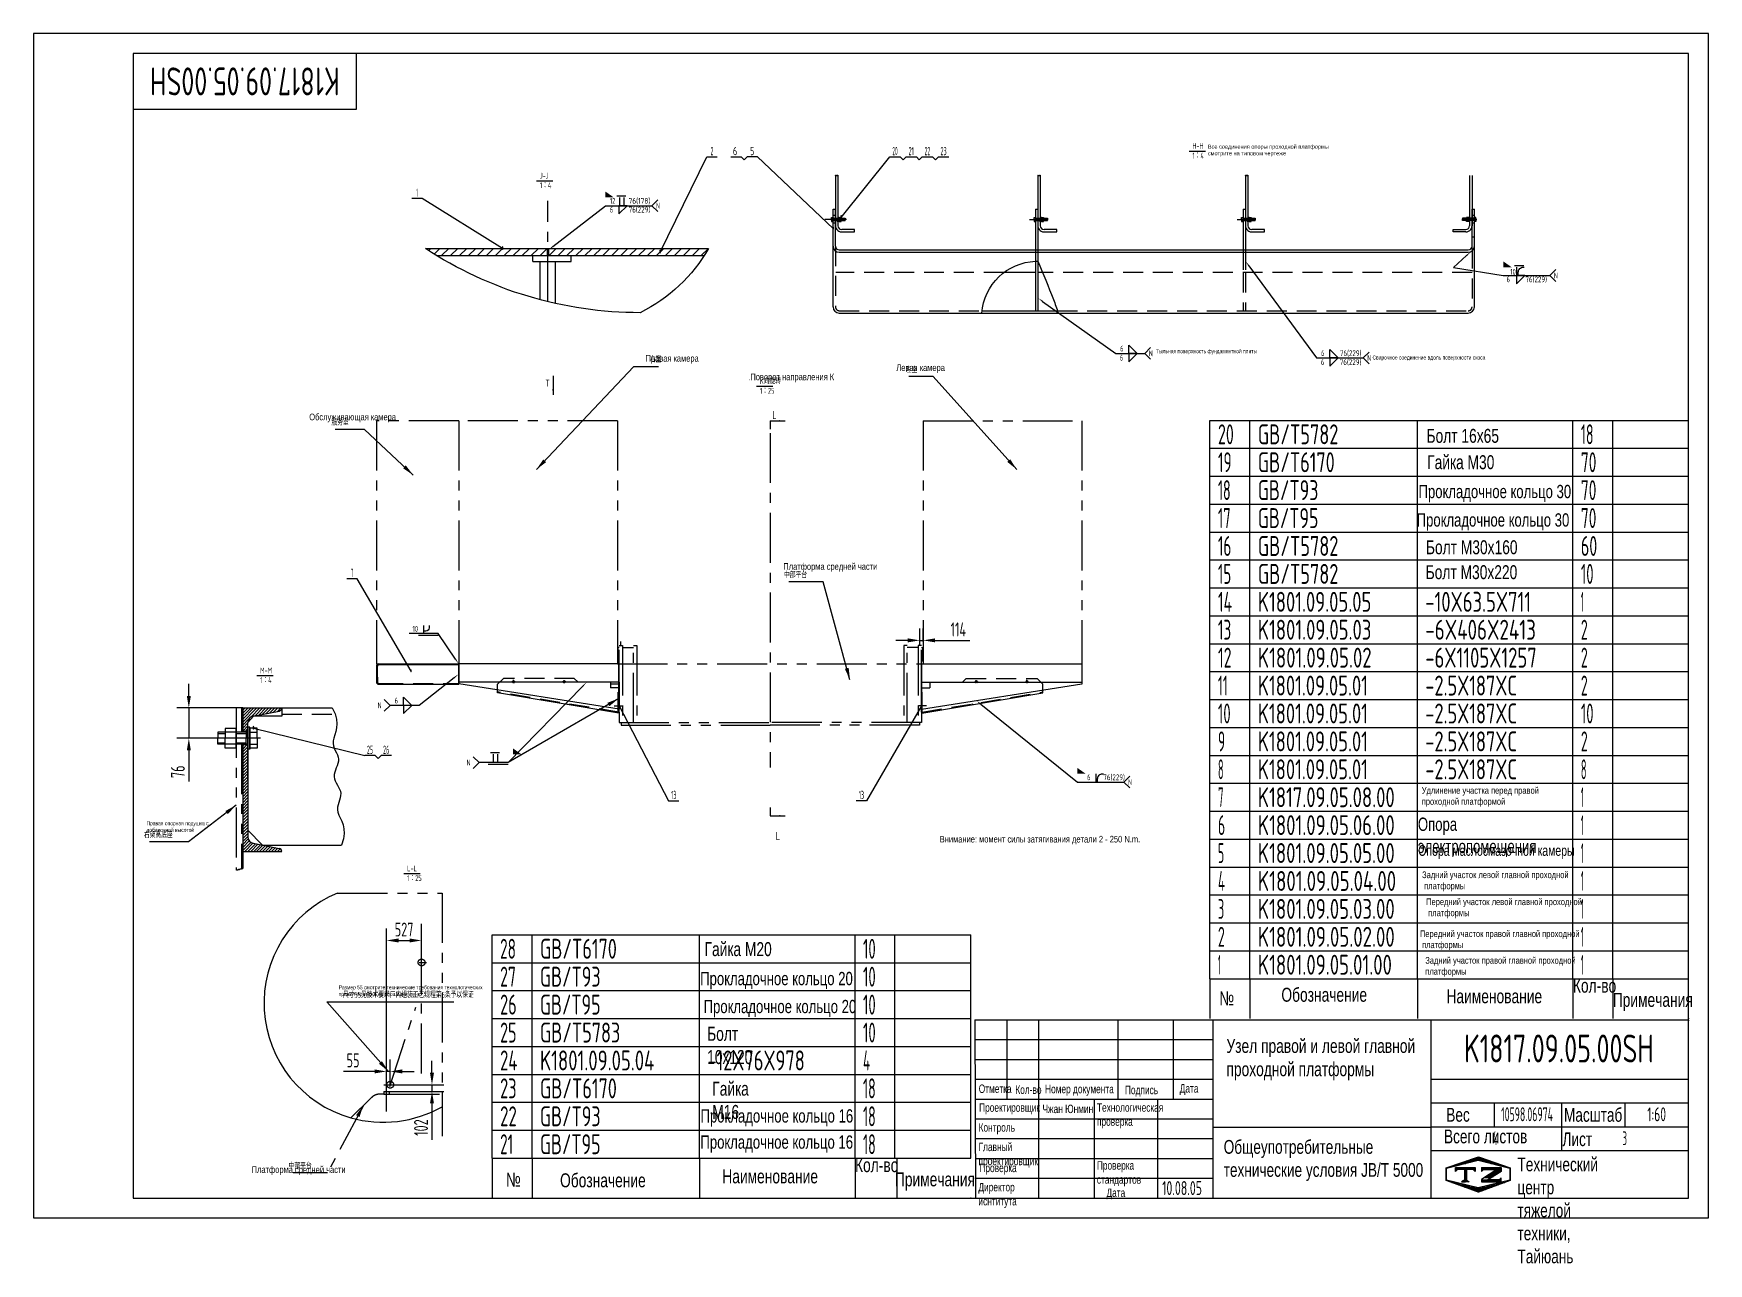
# Model space of a CAD drawing. Header units: millimetres. Extents: x 0 to 25200, y -685 to 17820.
import ezdxf
from ezdxf.enums import TextEntityAlignment as Align

# ---------------------------------------------------------------- set-up
doc = ezdxf.new("R2010")
doc.units = ezdxf.units.MM
doc.header["$LTSCALE"] = 600
for name, pattern in [('F', [0.75, 0.5, -0.25]), ('G', [2, 1.25, -0.25, 0.25, -0.25]), ('K', [2.5, 1.25, -0.25, 0.25, -0.25, 0.25, -0.25])]:
    doc.linetypes.add(name, pattern=pattern)
for name, color, linetype in [('01', 7, 'Continuous'), ('02', 1, 'Continuous'), ('04', 2, 'F'), ('05', 4, 'G'), ('07', 6, 'K'), ('08', 1, 'Continuous'), ('11', 3, 'Continuous'), ('13', 3, 'Continuous'), ('THICK', 7, 'Continuous')]:
    doc.layers.add(name, color=color, linetype=linetype)
doc.styles.get("Standard").update_dxf_attribs({"font": 'isocp', "width": 0.707, "bigfont": 'intecad.shx'})
doc.dimstyles.new('INTE', dxfattribs={"dimscale": 60, "dimtxt": 3.5, "dimasz": 3, "dimexe": 3, "dimexo": 0, "dimgap": 1, "dimtad": 1, "dimdec": 3, "dimdsep": 46, "dimtxsty": 'Standard', "dimcen": 0, "dimclrd": 1, "dimclre": 1, "dimclrt": 3, "dimaunit": 1, "dimadec": 0, "dimazin": 0, "dimtfac": 1, "dimtmove": 0, "dimatfit": 0, "dimfxl": 1, "dimarcsym": 0})

msp = doc.modelspace()

# ---------------------------------------------------------------- texts
at = {"layer": '01', "attachment_point": 1}
for s, insert, char_height, width in [('{\\C3;H-H\\P1：4}', (17436.1142, 16171.6113), 87.5, 1723.973), ('{\\C3;J-J\\P1：4}', (7618.8004, 15725.2738), 87.5, 1723.973), ('{\\C3;K向旋转\\P1：25}', (10928.8335, 12633.7183), 87.5, 1723.973), ('{\\C3;M-M\\P1：4}', (3409.4779, 8281.1035), 87.5, 1723.973), ('{\\C3;L-L\\P1：25}', (5622.2088, 5302.9189), 87.5, 1723.973), ('{\\fArial|b0|i0|c204|p34;Технический центр\\Pтяжелой техники, Тайюань}', (22326.1686, 909.8538), 207.564941, 9.754132)]:
    msp.add_mtext(s, dxfattribs=dict(at, insert=insert, char_height=char_height, width=width))
at = {"layer": '01', "color": 3, "char_height": 87.5}
for s, insert, attachment_point in [('右室', (9272.8455, 12870.4383), 7), ('左室', (13296.5261, 12717.8903), 9), ('服务室', (4741.9122, 11924.1956), 9), ('中部平台', (11638.2804, 9628.8309), 9), ('右架高底座', (2094.3743, 5717.8502), 9)]:
    msp.add_mtext(s, dxfattribs=dict(at, insert=insert, attachment_point=attachment_point))
at = {"layer": '01', "attachment_point": 1}
for s, insert, char_height in [('{\\fArial|b0|i0|c204|p34;Отметка}', (14220.8132, 2008.5738), 127.080576), ('{\\fArial|b0|i0|c204|p34;Кол-во}', (14771.9218, 1993.9553), 127.080576), ('{\\fArial|b0|i0|c204|p34;Номер документа}', (15218.3272, 2003.7338), 127.080576), ('{\\fArial|b0|i0|c204|p34;Подпись}', (16420.3704, 1989.0824), 127.080576), ('{\\fArial|b0|i0|c204|p34;Дата}', (17244.5947, 2013.4467), 127.080576), ('{\\fArial|b0|i0|c204|p34;Проектировщик}', (14226.4055, 1724.7127), 127.080576), ('{\\fArial|b0|i0|c204|p34;\\C3;Чжан Юнмин}', (15179.3309, 1705.1885), 127.080576), ('{\\fArial|b0|i0|c204|p34;Технологическая\\Pпроверка}', (15999.1619, 1725.6682), 127.080576), ('{\\fArial|b0|i0|c204|p34;Вес}', (21254.9772, 1656.3764), 207.564941), ('{\\fArial|b0|i0|c204|p34;Контроль}', (14219.1065, 1425.379), 127.080576), ('{\\fArial|b0|i0|c204|p34;Главный\\Pпроектировщик}', (14217.9811, 1132.8812), 127.080576), ('{\\fArial|b0|i0|c204|p34;Проверка}', (14230.4007, 816.8274), 127.080576), ('{\\fArial|b0|i0|c204|p34;Проверка\\Pстандартов}', (15997.9449, 854.584), 127.080576), ('{\\fArial|b0|i0|c204|p34;Директор\\Pиснтитута}', (14216.0263, 528.0939), 127.080576), ('{\\fArial|b0|i0|c204|p34;Дата}', (16142.3295, 443.154), 127.080576)]:
    msp.add_mtext(s, dxfattribs=dict(at, insert=insert, char_height=char_height))
at = {"layer": '02', "width": 0.605172}
for height, p, p2 in [(50, (12015.2316, 14859.9594), (12045.2316, 14859.9594)), (50, (12136.4316, 15029.2291), (12166.4316, 15029.2291)), (50, (7041.6043, 14560.7302), (7071.6043, 14560.7302)), (50, (9412.2734, 14506.7302), (9442.2734, 14506.7302)), (37.5, (5668.7037, 8206.9269), (5691.2037, 8206.9269)), (50, (8795.715, 7679.2563), (8825.715, 7679.2563)), (50, (13343.4621, 7679.7563), (13373.4621, 7679.7563)), (50, (3294.1848, 7343.9239), (3324.1848, 7343.9239))]:
    msp.add_text('●', height=height, dxfattribs=at).set_placement(p, p2, align=Align.FIT)
at = {"layer": '02', "attachment_point": 1}
for s, insert, char_height in [('{\\fArial|b0|i0|c204|p34;\\W1;\\C3;Все соединения опоры проходной платформы\\Pсмотрите на типовом чертеже}', (17668.4489, 16147.6383), 60), ('{\\fArial|b0|i0|c204|p34;\\C3;Правая камера}', (9207.065, 12983.4737), 100), ('{\\fArial|b0|i0|c204|p34;\\H0.6x;\\C3;Тыльная поверхность фундаментной плиты}', (16887.8973, 13070.2517), 100), ('{\\fArial|b0|i0|c204|p34;\\C3;Сварочное соединение вдоль поверхности скоса}', (20145.2646, 12975.0057), 60), ('{\\fArial|b0|i0|c204|p34;\\C3;Левая камера}', (12980.941, 12842.6329), 100), ('{\\fArial|b0|i0|c204|p34;\\C3;Обслуживающая камера}', (4148.5291, 12101.0234), 100), ('{\\fArial|b0|i0|c204|p34;\\C3;Болт 16х65}', (20957.7635, 11872.0506), 210), ('{\\fArial|b0|i0|c204|p34;\\C3;Прокладочное кольцо 30}', (20837.2259, 11029.3582), 200), ('{\\fArial|b0|i0|c204|p34;\\C3;Прокладочное кольцо 30}', (20809.0052, 10601.5314), 200), ('{\\fArial|b0|i0|c204|p34;\\C3;Болт М30х160}', (20948.7274, 10195.4749), 210), ('{\\fArial|b0|i0|c204|p34;\\C3;Платформа средней части}', (11281.349, 9851.6979), 100), ('{\\fArial|b0|i0|c204|p34;\\C3;Болт М30х220}', (20944.967, 9821.0813), 210), ('{\\fArial|b0|i0|c204|p34;\\C3;Удлинение участка перед правой\\Pпроходной платформой}', (20885.9485, 6482.8857), 100), ('{\\fArial|b0|i0|c204|p34;\\C3;Внимание: момент силы затягивания детали 2 - 250\\fArial|b0|i0|c0|p34; N.m.}', (13633.348, 5749.0805), 100), ('{\\fArial|b0|i0|c204|p34;\\C3;Опора маслосмазочной камеры}', (20833.0011, 5608.5514), 160), ('{\\fArial|b0|i0|c204|p34;\\C3;Задний участок левой главной проходной\\P платформы}', (20890.9484, 5212.7799), 100), ('{\\fArial|b0|i0|c204|p34;\\C3;Передний участок левой главной проходной\\P платформы}', (20951.7937, 4806.9623), 100), ('{\\fArial|b0|i0|c204|p34;\\C3;Передний участок правой главной проходной\\P платформы}', (20858.3159, 4326.182), 100), ('{\\fArial|b0|i0|c204|p34;\\C3;Гайка М20}', (10096.1046, 4150.0517), 210), ('{\\fArial|b0|i0|c204|p34;\\C3;Задний участок правой главной проходной\\Pплатформы}', (20939.1524, 3925.5071), 100), ('{\\fArial|b0|i0|c204|p34;\\C3;Прокладочное кольцо 20}', (10029.6808, 3702.0781), 200), ('{\\fArial|b0|i0|c204|p34;\\C0;Кол-во}', (23160, 3600), 210), ('{\\fArial|b0|i0|c204|p34;\\C3;Размер 55 смотрите технические требования технологических\\Pправил монтажа на площадке, пункт 5}', (4591.1317, 3500.6982), 60), ('{\\fArial|b0|i0|c204|p34;\\C3;Прокладочное кольцо 20}', (10081.373, 3281.5314), 200), ('{\\fArial|b0|i0|c204|p34;\\C0;№}', (17841.0301, 3409.5268), 210), ('{\\fArial|b0|i0|c204|p34;\\C0;Обозначение}', (18774.2579, 3463.4686), 210), ('{\\fArial|b0|i0|c204|p34;\\C0;Наименование}', (21257.7235, 3440.3507), 210), ('{\\fArial|b0|i0|c204|p34;\\C0;Примечания}', (23760, 3386.4188), 210), ('{\\fArial|b0|i0|c204|p34;\\C3;Узел правой и левой главной\\Pпроходной платформы}', (17947.5761, 2693.6782), 210), ('{\\fArial|b0|i0|c204|p34;\\C3;Прокладочное кольцо 16}', (10035.0942, 1635.6049), 200), ('{\\fArial|b0|i0|c204|p34;\\C3;Прокладочное кольцо 16}', (10033.4702, 1242.3673), 200), ('{\\fArial|b0|i0|c204|p34;\\C3;Платформа средней части}', (3281.6151, 778.2528), 100), ('{\\fArial|b0|i0|c204|p34;\\C0;Кол-во}', (12360, 900), 210), ('{\\fArial|b0|i0|c204|p34;\\C0;Примечания}', (12960, 686.4188), 210)]:
    msp.add_mtext(s, dxfattribs=dict(at, insert=insert, char_height=char_height))
for s, insert, char_height, width in [('{\\Fisocp,intecad|c204;\\C3;.\\fArial|b0|i0|c204|p34;Поворот направления К}', (10762.0175, 12703.7374), 100, 1171.598547), ('{\\fArial|b0|i0|c204|p34;\\C3;Гайка М30}', (20967.6861, 11475.4895), 210, 1349.471137), ('{\\fArial|b0|i0|c204|p34;\\C3;Правая опорная подушка с добавочной высотой}', (1699.5237, 5968.2523), 60, 797.717706), ('{\\fArial|b0|i0|c204|p34;\\C3;Опора электропомещения}', (20828.1038, 6023.7199), 200, 4.82405), ('{\\fArial|b0|i0|c204|p34;\\C3;Болт 10х120}', (10134.7761, 2876.0796), 210, 11.070585), ('{\\fArial|b0|i0|c204|p34;\\C3;Гайка М16}', (10212.2242, 2050.3953), 210, 11.070585), ('{\\fArial|b0|i0|c204|p34;\\C0;№}', (7108.3952, 681.5758), 210, 9.922555), ('{\\fArial|b0|i0|c204|p34;\\C0;Обозначение}', (7922.0469, 671.6618), 210, 9.922555), ('{\\fArial|b0|i0|c204|p34;\\C0;Наименование}', (10363.0021, 731.1459), 210, 19.845199)]:
    msp.add_mtext(s, dxfattribs=dict(at, insert=insert, char_height=char_height, width=width))
at = {"layer": '05', "char_height": 207.648, "attachment_point": 1}
for s, insert in [('{\\fArial|b0|i0|c204|p34;\\C0;Масштаб}', (23025.5959, 1655.3942)), ('{\\fArial|b0|i0|c204|p34;\\C0;Всего листов}', (21220.6866, 1330.8111)), ('{\\fArial|b0|i0|c204|p34;\\C0;Лист}', (23003.5408, 1288.6436)), ('{\\fArial|b0|i0|c204|p34;\\C0;Общеупотребительные\\Pтехнические условия \\fArial|b0|i0|c0|p34;JB/T 5000}', (17906.0617, 1173.1579))]:
    msp.add_mtext(s, dxfattribs=dict(at, insert=insert))
at = {"layer": '07', "color": 3, "char_height": 87.5}
for s, insert, attachment_point in [('尺寸55见技术要求厂内组装工艺规程第5条予以保证', (4653.7886, 3311.9523), 7), ('中部平台', (4184.4147, 737.2947), 9)]:
    msp.add_mtext(s, dxfattribs=dict(at, insert=insert, attachment_point=attachment_point))
at = {"layer": '11', "width": 0.696133}
msp.add_text('K1817.09.05.00SH', height=420, rotation=180, dxfattribs=at).set_placement((4606.5732, 17310), (1753.4268, 17310), align=Align.FIT)
at = {"layer": '11'}
for s, height, width, p, p2 in [('2', 123.7437, 0.562593, (10186.1773, 15989.0098), (10228.648, 15989.0098)), ('6', 123.7437, 0.882164, (10522.8572, 15989.0098), (10588.3116, 15989.0098)), ('5', 123.7437, 0.836798, (10782.1252, 15989.0098), (10843.3659, 15989.0098)), ('20', 123.74369, 0.50872, (12922.1035, 15989.0098), (13000.8416, 15989.0098)), ('21', 123.74369, 0.606, (13165.4919, 15989.0098), (13244.23, 15989.0098)), ('22', 123.74369, 0.52434, (13405.7485, 15989.0098), (13490.7501, 15989.0098)), ('23', 123.74369, 0.581958, (13645.1376, 15989.0098), (13738.1376, 15989.0098)), ('1', 123.7437, 0.404, (5761.0708, 15361.9418), (5778.5682, 15361.9418)), ('20', 300, 0.636567, (17820, 11640), (18058.863, 11640)), ('GB/T5782', 300, 0.695048, (18420, 11640), (19631.4804, 11640)), ('18', 300, 0.606, (23280, 11640), (23470.89, 11640)), ('19', 300, 0.612447, (17820, 11220), (18026.075, 11220)), ('GB/T6170', 300, 0.694489, (18420, 11220), (19576.4888, 11220)), ('70', 300, 0.622213, (23280, 11220), (23513.477, 11220)), ('18', 300, 0.606, (17820, 10800), (18010.89, 10800)), ('GB/T93', 300, 0.691199, (18420, 10800), (19331.3285, 10800)), ('70', 300, 0.622213, (23280, 10800), (23513.477, 10800)), ('17', 300, 0.606, (17820, 10380), (18010.89, 10380)), ('GB/T95', 300, 0.691199, (18420, 10380), (19331.3285, 10380)), ('70', 300, 0.622213, (23280, 10380), (23513.477, 10380)), ('16', 300, 0.610556, (17820, 9960), (18021.4115, 9960)), ('GB/T5782', 300, 0.695048, (18420, 9960), (19631.4804, 9960)), ('60', 300, 0.656039, (23280, 9960), (23526.1696, 9960)), ('15', 300, 0.609833, (17820, 9540), (18019.6755, 9540)), ('GB/T5782', 300, 0.695048, (18420, 9540), (19631.4804, 9540)), ('10', 300, 0.606076, (23280, 9540), (23471.057, 9540)), ('7', 123.7437, 0.514182, (4775.7847, 9642.8651), (4810.7794, 9642.8651)), ('14', 300, 0.614783, (17820, 9120), (18032.1, 9120)), ('K1801.09.05.05', 300, 0.694067, (18420, 9120), (20127.3871, 9120)), ('-10X63.5X711', 300, 0.693137, (20940, 9120), (22530.75, 9120)), ('1', 300, 0.404, (23280, 9120), (23322.42, 9120)), ('13', 300, 0.609833, (17820, 8700), (18019.6755, 8700)), ('K1801.09.05.03', 300, 0.694067, (18420, 8700), (20127.3871, 8700)), ('-6X406X2413', 300, 0.69373, (20940, 8700), (22603.1655, 8700)), ('2', 300, 0.562593, (23280, 8700), (23382.9645, 8700)), ('12', 300, 0.611465, (17820, 8280), (18023.6285, 8280)), ('K1801.09.05.02', 300, 0.694096, (18420, 8280), (20131.3402, 8280)), ('-6X1105X1257', 300, 0.693826, (20940, 8280), (22615.59, 8280)), ('2', 300, 0.562593, (23280, 8280), (23382.9645, 8280)), ('11', 300, 0.582235, (17820, 7860), (17968.47, 7860)), ('K1801.09.05.01', 300, 0.693675, (18420, 7860), (20076.1816, 7860)), ('-2.5X187XC', 300, 0.691053, (20940, 7860), (22318.65, 7860)), ('2', 300, 0.562593, (23280, 7860), (23382.9645, 7860)), ('10', 300, 0.606076, (17820, 7440), (18011.057, 7440)), ('K1801.09.05.01', 300, 0.693675, (18420, 7440), (20076.1816, 7440)), ('-2.5X187XC', 300, 0.691053, (20940, 7440), (22318.65, 7440)), ('10', 300, 0.606076, (23280, 7440), (23471.057, 7440)), ('9', 300, 0.579528, (17820, 7020), (17928.0693, 7020)), ('K1801.09.05.01', 300, 0.693675, (18420, 7020), (20076.1816, 7020)), ('-2.5X187XC', 300, 0.691053, (20940, 7020), (22318.65, 7020)), ('2', 300, 0.562593, (23280, 7020), (23382.9645, 7020)), ('25', 123.74369, 0.581958, (5016.2074, 6982.5245), (5109.2074, 6982.5245)), ('26', 123.74369, 0.578293, (5259.5958, 6982.5245), (5352.5958, 6982.5245)), ('8', 300, 0.514182, (17820, 6600), (17904.84, 6600)), ('K1801.09.05.01', 300, 0.693675, (18420, 6600), (20076.1816, 6600)), ('-2.5X187XC', 300, 0.691053, (20940, 6600), (22318.65, 6600)), ('8', 300, 0.514182, (23280, 6600), (23364.84, 6600)), ('13', 123.74369, 0.583511, (9593.4619, 6302.7342), (9672.2689, 6302.7342)), ('13', 123.74369, 0.583511, (12415.96, 6302.7342), (12494.767, 6302.7342)), ('7', 300, 0.514182, (17820, 6180), (17904.84, 6180)), ('K1817.09.05.08.00', 300, 0.696244, (18420, 6180), (20479.3387, 6180)), ('1', 300, 0.404, (23280, 6180), (23322.42, 6180)), ('6', 300, 0.600695, (17820, 5760), (17928.0541, 5760)), ('K1801.09.05.06.00', 300, 0.696244, (18420, 5760), (20479.3387, 5760)), ('1', 300, 0.404, (23280, 5760), (23322.42, 5760)), ('5', 300, 0.527686, (17820, 5340), (17913.6255, 5340)), ('K1801.09.05.05.00', 300, 0.696244, (18420, 5340), (20479.3387, 5340)), ('1', 300, 0.404, (23280, 5340), (23322.42, 5340)), ('4', 300, 0.543846, (17820, 4920), (17926.05, 4920)), ('K1801.09.05.04.00', 300, 0.696352, (18420, 4920), (20500.5487, 4920)), ('1', 300, 0.404, (23280, 4920), (23322.42, 4920)), ('3', 300, 0.527686, (17820, 4500), (17913.6255, 4500)), ('K1801.09.05.03.00', 300, 0.696244, (18420, 4500), (20479.3387, 4500)), ('1', 300, 0.404, (23280, 4500), (23322.42, 4500)), ('2', 300, 0.562593, (17820, 4080), (17922.9645, 4080)), ('K1801.09.05.02.00', 300, 0.696244, (18420, 4080), (20479.3387, 4080)), ('1', 300, 0.404, (23280, 4080), (23322.42, 4080)), ('28', 300, 0.636523, (7020, 3900), (7258.696, 3900)), ('GB/T6170', 300, 0.694489, (7620, 3900), (8776.4888, 3900)), ('10', 300, 0.606076, (12480, 3900), (12671.057, 3900)), ('27', 300, 0.636523, (7020, 3480), (7258.696, 3480)), ('GB/T93', 300, 0.691199, (7620, 3480), (8531.3285, 3480)), ('10', 300, 0.606076, (12480, 3480), (12671.057, 3480)), ('1', 300, 0.404, (17820, 3660), (17862.42, 3660)), ('K1801.09.05.01.00', 300, 0.696021, (18420, 3660), (20436.9187, 3660)), ('1', 300, 0.404, (23280, 3660), (23322.42, 3660)), ('26', 300, 0.639213, (7020, 3060), (7269.2175, 3060)), ('GB/T95', 300, 0.691199, (7620, 3060), (8531.3285, 3060)), ('10', 300, 0.606076, (12480, 3060), (12671.057, 3060)), ('25', 300, 0.638783, (7020, 2640), (7267.4815, 2640)), ('GB/T5783', 300, 0.695009, (7620, 2640), (8827.5273, 2640)), ('10', 300, 0.606076, (12480, 2640), (12671.057, 2640)), ('24', 300, 0.641743, (7020, 2220), (7279.906, 2220)), ('K1801.09.05.04', 300, 0.694159, (7620, 2220), (9339.8116, 2220)), ('-12X76X978', 300, 0.691965, (10140, 2220), (11604.2311, 2220)), ('4', 300, 0.543846, (12480, 2220), (12586.05, 2220)), ('K1817.09.05.00SH', 420, 0.696133, (21523.4268, 2340), (24376.5732, 2340)), ('23', 300, 0.638783, (7020, 1800), (7267.4815, 1800)), ('GB/T6170', 300, 0.694489, (7620, 1800), (8776.4888, 1800)), ('18', 300, 0.606, (12480, 1800), (12670.89, 1800)), ('22', 300, 0.639754, (7020, 1380), (7271.4345, 1380)), ('GB/T93', 300, 0.691199, (7620, 1380), (8531.3285, 1380)), ('18', 300, 0.606, (12480, 1380), (12670.89, 1380)), ('10598.06974', 210, 0.526327, (22080, 1455), (22860, 1455)), ('1:60', 210, 0.655288, (24278.895, 1455), (24561.105, 1455)), ('21', 300, 0.623098, (7020, 960), (7216.276, 960)), ('GB/T95', 300, 0.691199, (7620, 960), (8531.3285, 960)), ('18', 300, 0.606, (12480, 960), (12670.89, 960)), ('4', 210, 0.543846, (21952.8825, 1095), (22027.1175, 1095)), ('3', 210, 0.527686, (23907.2311, 1095), (23972.7689, 1095)), ('10.08.05', 210, 0.636133, (16980, 345), (17580, 345))]:
    msp.add_text(s, height=height, dxfattribs=dict(at, width=width)).set_placement(p, p2, align=Align.FIT)
at = {"layer": '11', "width": 0.707}
for s, height, p in [('T', 105, (7701.2497, 12476.76)), ('L', 122.5, (11116.1492, 11981.9851)), ('L', 122.5, (11167.4367, 5649.8904))]:
    msp.add_text(s, height=height, dxfattribs=at).set_placement(p, align=Align.BOTTOM_LEFT)
at = {"layer": '13', "width": 0.707}
for s, p in [('12', (8671.647, 15258.3668)), ('6', (8671.647, 15126.5587)), ('6', (22162.9185, 14077.6342)), ('10', (22218.6021, 14192.1047)), ('6', (16348.5335, 13036.5645)), ('6', (16343.6094, 12898.7833)), ('6', (19370.0756, 12832.5832)), ('6', (19371.6428, 12967.2683)), ('6', (15851.6551, 6586.3379))]:
    msp.add_text(s, height=87.5, dxfattribs=at).set_placement(p)
at = {"layer": '13'}
for s, width, p, p2 in [('76(229)', 0.89434, (8954.147, 15126.5587), (9279.147, 15126.5587)), ('76(178)', 0.940419, (8954.147, 15258.3668), (9279.147, 15258.3668)), ('N', 1.010989, (9366.647, 15185.8668), (9424.147, 15185.8668)), ('76(229)', 0.89434, (22445.4185, 14077.6342), (22770.4185, 14077.6342)), ('N', 1.010989, (22875.419, 14135.5033), (22932.919, 14135.5033)), ('N', 1.010989, (16781.0335, 12964.0645), (16838.5335, 12964.0645)), ('76(229)', 0.89434, (19652.5756, 12832.5832), (19977.5756, 12832.5832)), ('76(229)', 0.89434, (19654.1428, 12967.2683), (19979.1428, 12967.2683)), ('N', 1.010989, (20066.6428, 12894.7683), (20124.1428, 12894.7683)), ('N', 1.010989, (6516.1022, 6807.0695), (6573.6022, 6807.0695)), ('76(229)', 0.89434, (16095.1607, 6586.3379), (16420.1607, 6586.3379)), ('N', 1.010989, (16468.1716, 6513.8379), (16525.6716, 6513.8379))]:
    msp.add_text(s, height=87.5, dxfattribs=dict(at, width=width)).set_placement(p, p2, align=Align.FIT)

# ---------------------------------------------------------------- blocks, each defined once
blk = doc.blocks.new('*U2')
at = {"layer": '01'}
for p, q in [((-10.8, 0), (-10.8, 10)), ((-10.8, 10), (0, 10)), ((-10.8, 6), (0, 6)), ((0, 10), (0, 0)), ((0, -10), (0, 0)), ((-10.8, 0), (-10.8, -10)), ((-10.8, -6), (0, -6)), ((-10.8, -10), (0, -10))]:
    blk.add_line(p, q, dxfattribs=at)
at = {"layer": '05'}
blk.add_line((-11.9, 0), (1.1, 0), dxfattribs=at)
blk = doc.blocks.new('*D3')
at = {"layer": '08', "color": 1, "lineweight": -2}
for p, q in [((13334, 8673), (13334, 8870)), ((13383, 8673), (13383, 8870)), ((13154, 8690), (12974, 8690)), ((13334, 8690), (13383, 8690)), ((13563, 8690), (14086, 8690))]:
    blk.add_line(p, q, dxfattribs=at)
at = {"layer": '08', "color": 1}
for points in [[(13154, 8720), (13154, 8660), (13334, 8690)], [(13563, 8720), (13563, 8660), (13383, 8690)]]:
    blk.add_solid(points, dxfattribs=at)
at = {"layer": 'Defpoints', "color": 0}
for p in [(13334, 8673), (13383, 8690), (13383, 8673)]:
    blk.add_point(p, dxfattribs=at)
at = {"layer": '08', "color": 3, "insert": (13914, 8855), "char_height": 210, "attachment_point": 5}
blk.add_mtext('114', dxfattribs=at)
blk = doc.blocks.new('*D4')
at = {"layer": '08', "color": 1, "lineweight": -2}
for p, q in [((5312, 2175), (5312, 2385)), ((5367, 2175), (5367, 2385)), ((5132, 2205), (4662, 2205)), ((5367, 2205), (5312, 2205)), ((5547, 2205), (5727, 2205))]:
    blk.add_line(p, q, dxfattribs=at)
at = {"layer": '08', "color": 1}
for points in [[(5132, 2235), (5132, 2175), (5312, 2205)], [(5547, 2235), (5547, 2175), (5367, 2205)]]:
    blk.add_solid(points, dxfattribs=at)
at = {"layer": 'Defpoints', "color": 0}
for p in [(5312, 2205), (5312, 2175), (5367, 2175)]:
    blk.add_point(p, dxfattribs=at)
at = {"layer": '08', "color": 3, "insert": (4807, 2370), "char_height": 210, "attachment_point": 5}
blk.add_mtext('55', dxfattribs=at)
blk = doc.blocks.new('*D5')
at = {"layer": '08', "color": 1, "lineweight": -2}
for p, q in [((5995, 2185), (5995, 2365)), ((5357, 1903), (6175, 1903)), ((5458, 2005), (6175, 2005)), ((5995, 2005), (5995, 1903)), ((5995, 1723), (5995, 1177))]:
    blk.add_line(p, q, dxfattribs=at)
at = {"layer": '08', "color": 1}
for points in [[(5965, 2185), (6025, 2185), (5995, 2005)], [(5965, 1723), (6025, 1723), (5995, 1903)]]:
    blk.add_solid(points, dxfattribs=at)
at = {"layer": 'Defpoints', "color": 0}
for p in [(5357, 1903), (5458, 2005), (5995, 1903)]:
    blk.add_point(p, dxfattribs=at)
at = {"layer": '08', "color": 3, "insert": (5830, 1360), "char_height": 210, "attachment_point": 5, "rotation": 90}
blk.add_mtext('102', dxfattribs=at)
blk = doc.blocks.new('*D6')
at = {"layer": '08', "color": 1, "lineweight": -2}
for p, q in [((5312, 2175), (5312, 4355)), ((5839, 3845), (5839, 4355)), ((5492, 4175), (5659, 4175))]:
    blk.add_line(p, q, dxfattribs=at)
at = {"layer": '08', "color": 1}
for points in [[(5492, 4205), (5492, 4145), (5312, 4175)], [(5659, 4205), (5659, 4145), (5839, 4175)]]:
    blk.add_solid(points, dxfattribs=at)
at = {"layer": 'Defpoints', "color": 0}
for p in [(5839, 4175), (5839, 3845), (5312, 2175)]:
    blk.add_point(p, dxfattribs=at)
at = {"layer": '08', "color": 3, "insert": (5575, 4340), "char_height": 210, "attachment_point": 5}
blk.add_mtext('527', dxfattribs=at)
blk = doc.blocks.new('*D7')
at = {"layer": '08', "color": 1, "lineweight": -2}
for p, q in [((2337, 7854), (2337, 8034)), ((3148, 7674), (2157, 7674)), ((2337, 7674), (2337, 7218)), ((2876, 7218), (2157, 7218)), ((2337, 7038), (2337, 6567))]:
    blk.add_line(p, q, dxfattribs=at)
at = {"layer": '08', "color": 1}
for points in [[(2307, 7854), (2367, 7854), (2337, 7674)], [(2307, 7038), (2367, 7038), (2337, 7218)]]:
    blk.add_solid(points, dxfattribs=at)
at = {"layer": 'Defpoints', "color": 0}
for p in [(3148, 7674), (2337, 7218), (2876, 7218)]:
    blk.add_point(p, dxfattribs=at)
at = {"layer": '08', "color": 3, "insert": (2172, 6713), "char_height": 210, "attachment_point": 5, "rotation": 90}
blk.add_mtext('76', dxfattribs=at)
blk = doc.blocks.new('*U8', base_point=(-7042, 378))
at = {"ltscale": 1.2}
for p, q in [((-10614, 1267), (-8201, 1267)), ((-10614, 1267), (-10614, 861)), ((-8201, 1267), (-8201, 1242)), ((-10614, 861), (-8201, 1242))]:
    blk.add_line(p, q, dxfattribs=at)
blk = doc.blocks.new('*U9')
at = {"layer": '01'}
blk.add_line((-533, 581), (-533, 456), dxfattribs=at)
blk.add_lwpolyline([(-445, 581), (-445, 544, -0.414214), (-495, 494), (-533, 494)], format="xyb", dxfattribs=at)
at = {"layer": '02'}
blk.add_lwpolyline([(-49, 73), (-308, 456), (-745, 456)], dxfattribs=at)
blk.add_lwpolyline([(0, 0, 0, 20, 0), (-49, 73, 20, 20, 0)], format="xyseb", dxfattribs=at)
at = {"layer": '04'}
blk.add_line((-308, 430), (-745, 430), dxfattribs=at)
at = {"layer": '13', "width": 0.707}
blk.add_text('10', height=87.5, dxfattribs=at).set_placement((-695, 485))
blk = doc.blocks.new('*U10')
at = {"layer": '01'}
for points in [[(-833, -345), (-708, -470), (-833, -470)], [(-833, -595), (-708, -470), (-833, -470)]]:
    blk.add_lwpolyline(points, close=True, dxfattribs=at)
at = {"layer": '02'}
blk.add_lwpolyline([(0, 0, 0, 20, 0), (-69, -54, 20, 20, 0)], format="xyseb", dxfattribs=at)
for points in [[(-69, -54), (-595, -470), (-1033, -470)], [(-1121, -382), (-1033, -470), (-1121, -559)]]:
    blk.add_lwpolyline(points, dxfattribs=at)
at = {"layer": '13', "width": 1.010989}
blk.add_text('N', height=87.5, dxfattribs=at).set_placement((-1220, -514), (-1163, -514), align=Align.FIT)
at = {"layer": '13', "width": 0.707}
blk.add_text('6', height=87.5, dxfattribs=at).set_placement((-965, -442))
blk = doc.blocks.new('*U38', base_point=(251.96, 168.31))
at = {"layer": '01'}
for p, q in [((251.96, 168.31), (251.96, 182.31)), ((195.96, 168.31), (251.96, 168.31))]:
    blk.add_line(p, q, dxfattribs=at)
blk = doc.blocks.new('*U39')
at = {"layer": '04'}
blk.add_blockref('*U38', (0, 0), dxfattribs=at)
blk = doc.blocks.new('*U40')
at = {"layer": '01'}
for points in [[(415, 292), (25, 292)], [(25, 292), (25, 5)], [(415, 5), (415, 292)], [(25, 5), (415, 5)]]:
    blk.add_lwpolyline(points, dxfattribs=at)
at = {"layer": '02'}
for points in [[(420, 297), (0, 297)], [(0, 297), (0, 0)], [(420, 0), (420, 297)], [(0, 0), (420, 0)]]:
    blk.add_lwpolyline(points, dxfattribs=at)
blk = doc.blocks.new('*U43')
at = {"layer": '01'}
for p, q in [((0, -420), (0, 0)), ((7200, -420), (7200, 0))]:
    blk.add_line(p, q, dxfattribs=at)
at = {"layer": '02'}
for p, q in [((0, 0), (600, 0)), ((600, -420), (600, 0)), ((600, 0), (3120, 0)), ((3120, -420), (3120, 0)), ((3120, 0), (5460, 0)), ((5460, -420), (5460, 0)), ((5460, 0), (6060, 0)), ((6060, -420), (6060, 0)), ((6060, 0), (7200, 0))]:
    blk.add_line(p, q, dxfattribs=at)
blk = doc.blocks.new('*U44')
at = {"layer": '01'}
for p, q in [((0, -420), (0, 0)), ((7200, -420), (7200, 0))]:
    blk.add_line(p, q, dxfattribs=at)
at = {"layer": '02'}
for p, q in [((0, 0), (600, 0)), ((600, -420), (600, 0)), ((600, 0), (3120, 0)), ((3120, -420), (3120, 0)), ((3120, 0), (5460, 0)), ((5460, -420), (5460, 0)), ((5460, 0), (6060, 0)), ((6060, -420), (6060, 0)), ((6060, 0), (7200, 0))]:
    blk.add_line(p, q, dxfattribs=at)
blk = doc.blocks.new('*U45')
at = {"layer": '01'}
for p, q in [((0, -420), (0, 0)), ((7200, -420), (7200, 0))]:
    blk.add_line(p, q, dxfattribs=at)
at = {"layer": '02'}
for p, q in [((0, 0), (600, 0)), ((600, -420), (600, 0)), ((600, 0), (3120, 0)), ((3120, -420), (3120, 0)), ((3120, 0), (5460, 0)), ((5460, -420), (5460, 0)), ((5460, 0), (6060, 0)), ((6060, -420), (6060, 0)), ((6060, 0), (7200, 0))]:
    blk.add_line(p, q, dxfattribs=at)
blk = doc.blocks.new('*U46')
at = {"layer": '01'}
for p, q in [((0, -420), (0, 0)), ((7200, -420), (7200, 0))]:
    blk.add_line(p, q, dxfattribs=at)
at = {"layer": '02'}
for p, q in [((0, 0), (600, 0)), ((600, -420), (600, 0)), ((600, 0), (3120, 0)), ((3120, -420), (3120, 0)), ((3120, 0), (5460, 0)), ((5460, -420), (5460, 0)), ((5460, 0), (6060, 0)), ((6060, -420), (6060, 0)), ((6060, 0), (7200, 0))]:
    blk.add_line(p, q, dxfattribs=at)
blk = doc.blocks.new('*U47')
at = {"layer": '01'}
for p, q in [((0, -420), (0, 0)), ((7200, -420), (7200, 0))]:
    blk.add_line(p, q, dxfattribs=at)
at = {"layer": '02'}
for p, q in [((0, 0), (600, 0)), ((600, -420), (600, 0)), ((600, 0), (3120, 0)), ((3120, -420), (3120, 0)), ((3120, 0), (5460, 0)), ((5460, -420), (5460, 0)), ((5460, 0), (6060, 0)), ((6060, -420), (6060, 0)), ((6060, 0), (7200, 0))]:
    blk.add_line(p, q, dxfattribs=at)
blk = doc.blocks.new('*U48')
at = {"layer": '01'}
for p, q in [((0, -420), (0, 0)), ((7200, -420), (7200, 0))]:
    blk.add_line(p, q, dxfattribs=at)
at = {"layer": '02'}
for p, q in [((0, 0), (600, 0)), ((600, -420), (600, 0)), ((600, 0), (3120, 0)), ((3120, -420), (3120, 0)), ((3120, 0), (5460, 0)), ((5460, -420), (5460, 0)), ((5460, 0), (6060, 0)), ((6060, -420), (6060, 0)), ((6060, 0), (7200, 0))]:
    blk.add_line(p, q, dxfattribs=at)
blk = doc.blocks.new('*U49')
at = {"layer": '01'}
for p, q in [((0, -420), (0, 0)), ((7200, -420), (7200, 0))]:
    blk.add_line(p, q, dxfattribs=at)
at = {"layer": '02'}
for p, q in [((0, 0), (600, 0)), ((600, -420), (600, 0)), ((600, 0), (3120, 0)), ((3120, -420), (3120, 0)), ((3120, 0), (5460, 0)), ((5460, -420), (5460, 0)), ((5460, 0), (6060, 0)), ((6060, -420), (6060, 0)), ((6060, 0), (7200, 0))]:
    blk.add_line(p, q, dxfattribs=at)
blk = doc.blocks.new('*U50')
at = {"layer": '01'}
for p, q in [((0, -420), (0, 0)), ((7200, -420), (7200, 0))]:
    blk.add_line(p, q, dxfattribs=at)
at = {"layer": '02'}
for p, q in [((0, 0), (600, 0)), ((600, -420), (600, 0)), ((600, 0), (3120, 0)), ((3120, -420), (3120, 0)), ((3120, 0), (5460, 0)), ((5460, -420), (5460, 0)), ((5460, 0), (6060, 0)), ((6060, -420), (6060, 0)), ((6060, 0), (7200, 0))]:
    blk.add_line(p, q, dxfattribs=at)
blk = doc.blocks.new('*U51')
at = {"layer": '01'}
for p, q in [((0, -420), (0, 0)), ((7200, -420), (7200, 0))]:
    blk.add_line(p, q, dxfattribs=at)
at = {"layer": '02'}
for p, q in [((0, 0), (600, 0)), ((600, -420), (600, 0)), ((600, 0), (3120, 0)), ((3120, -420), (3120, 0)), ((3120, 0), (5460, 0)), ((5460, -420), (5460, 0)), ((5460, 0), (6060, 0)), ((6060, -420), (6060, 0)), ((6060, 0), (7200, 0))]:
    blk.add_line(p, q, dxfattribs=at)
blk = doc.blocks.new('*U52')
at = {"layer": '01'}
for p, q in [((0, -420), (0, 0)), ((7200, -420), (7200, 0))]:
    blk.add_line(p, q, dxfattribs=at)
at = {"layer": '02'}
for p, q in [((0, 0), (600, 0)), ((600, -420), (600, 0)), ((600, 0), (3120, 0)), ((3120, -420), (3120, 0)), ((3120, 0), (5460, 0)), ((5460, -420), (5460, 0)), ((5460, 0), (6060, 0)), ((6060, -420), (6060, 0)), ((6060, 0), (7200, 0))]:
    blk.add_line(p, q, dxfattribs=at)
blk = doc.blocks.new('*U53')
at = {"layer": '01'}
for p, q in [((0, -420), (0, 0)), ((7200, -420), (7200, 0))]:
    blk.add_line(p, q, dxfattribs=at)
at = {"layer": '02'}
for p, q in [((0, 0), (600, 0)), ((600, -420), (600, 0)), ((600, 0), (3120, 0)), ((3120, -420), (3120, 0)), ((3120, 0), (5460, 0)), ((5460, -420), (5460, 0)), ((5460, 0), (6060, 0)), ((6060, -420), (6060, 0)), ((6060, 0), (7200, 0))]:
    blk.add_line(p, q, dxfattribs=at)
blk = doc.blocks.new('*U54')
at = {"layer": '01'}
for p, q in [((0, -420), (0, 0)), ((7200, -420), (7200, 0))]:
    blk.add_line(p, q, dxfattribs=at)
at = {"layer": '02'}
for p, q in [((0, 0), (600, 0)), ((600, -420), (600, 0)), ((600, 0), (3120, 0)), ((3120, -420), (3120, 0)), ((3120, 0), (5460, 0)), ((5460, -420), (5460, 0)), ((5460, 0), (6060, 0)), ((6060, -420), (6060, 0)), ((6060, 0), (7200, 0))]:
    blk.add_line(p, q, dxfattribs=at)
blk = doc.blocks.new('*U55')
at = {"layer": '01'}
for p, q in [((0, -420), (0, 0)), ((7200, -420), (7200, 0))]:
    blk.add_line(p, q, dxfattribs=at)
at = {"layer": '02'}
for p, q in [((0, 0), (600, 0)), ((600, -420), (600, 0)), ((600, 0), (3120, 0)), ((3120, -420), (3120, 0)), ((3120, 0), (5460, 0)), ((5460, -420), (5460, 0)), ((5460, 0), (6060, 0)), ((6060, -420), (6060, 0)), ((6060, 0), (7200, 0))]:
    blk.add_line(p, q, dxfattribs=at)
blk = doc.blocks.new('*U56')
at = {"layer": '01'}
for p, q in [((0, -420), (0, 0)), ((7200, -420), (7200, 0))]:
    blk.add_line(p, q, dxfattribs=at)
at = {"layer": '02'}
for p, q in [((0, 0), (600, 0)), ((600, -420), (600, 0)), ((600, 0), (3120, 0)), ((3120, -420), (3120, 0)), ((3120, 0), (5460, 0)), ((5460, -420), (5460, 0)), ((5460, 0), (6060, 0)), ((6060, -420), (6060, 0)), ((6060, 0), (7200, 0))]:
    blk.add_line(p, q, dxfattribs=at)
blk = doc.blocks.new('*U57')
at = {"layer": '01'}
for p, q in [((0, -420), (0, 0)), ((7200, -420), (7200, 0))]:
    blk.add_line(p, q, dxfattribs=at)
at = {"layer": '02'}
for p, q in [((0, 0), (600, 0)), ((600, -420), (600, 0)), ((600, 0), (3120, 0)), ((3120, -420), (3120, 0)), ((3120, 0), (5460, 0)), ((5460, -420), (5460, 0)), ((5460, 0), (6060, 0)), ((6060, -420), (6060, 0)), ((6060, 0), (7200, 0))]:
    blk.add_line(p, q, dxfattribs=at)
blk = doc.blocks.new('*U58')
at = {"layer": '01'}
for p, q in [((0, -420), (0, 0)), ((7200, -420), (7200, 0))]:
    blk.add_line(p, q, dxfattribs=at)
at = {"layer": '02'}
for p, q in [((0, 0), (600, 0)), ((600, -420), (600, 0)), ((600, 0), (3120, 0)), ((3120, -420), (3120, 0)), ((3120, 0), (5460, 0)), ((5460, -420), (5460, 0)), ((5460, 0), (6060, 0)), ((6060, -420), (6060, 0)), ((6060, 0), (7200, 0))]:
    blk.add_line(p, q, dxfattribs=at)
blk = doc.blocks.new('*U59')
at = {"layer": '01'}
for p, q in [((0, -420), (0, 0)), ((7200, -420), (7200, 0))]:
    blk.add_line(p, q, dxfattribs=at)
at = {"layer": '02'}
for p, q in [((0, 0), (600, 0)), ((600, -420), (600, 0)), ((600, 0), (3120, 0)), ((3120, -420), (3120, 0)), ((3120, 0), (5460, 0)), ((5460, -420), (5460, 0)), ((5460, 0), (6060, 0)), ((6060, -420), (6060, 0)), ((6060, 0), (7200, 0))]:
    blk.add_line(p, q, dxfattribs=at)
blk = doc.blocks.new('*U60')
at = {"layer": '01'}
for p, q in [((0, -420), (0, 0)), ((7200, -420), (7200, 0))]:
    blk.add_line(p, q, dxfattribs=at)
at = {"layer": '02'}
for p, q in [((0, 0), (600, 0)), ((600, -420), (600, 0)), ((600, 0), (3120, 0)), ((3120, -420), (3120, 0)), ((3120, 0), (5460, 0)), ((5460, -420), (5460, 0)), ((5460, 0), (6060, 0)), ((6060, -420), (6060, 0)), ((6060, 0), (7200, 0))]:
    blk.add_line(p, q, dxfattribs=at)
blk = doc.blocks.new('*U61')
at = {"layer": '01'}
for p, q in [((0, -420), (0, 0)), ((7200, -420), (7200, 0))]:
    blk.add_line(p, q, dxfattribs=at)
at = {"layer": '02'}
for p, q in [((0, 0), (600, 0)), ((600, -420), (600, 0)), ((600, 0), (3120, 0)), ((3120, -420), (3120, 0)), ((3120, 0), (5460, 0)), ((5460, -420), (5460, 0)), ((5460, 0), (6060, 0)), ((6060, -420), (6060, 0)), ((6060, 0), (7200, 0))]:
    blk.add_line(p, q, dxfattribs=at)
blk = doc.blocks.new('*U62')
at = {"layer": '01'}
for p, q in [((0, -420), (0, 0)), ((0, 0), (600, 0)), ((600, 0), (3120, 0)), ((3120, 0), (5460, 0)), ((5460, 0), (6060, 0)), ((6060, 0), (7200, 0)), ((7200, -420), (7200, 0))]:
    blk.add_line(p, q, dxfattribs=at)
at = {"layer": '02'}
for p, q in [((600, -420), (600, 0)), ((3120, -420), (3120, 0)), ((5460, -420), (5460, 0)), ((6060, -420), (6060, 0))]:
    blk.add_line(p, q, dxfattribs=at)
blk = doc.blocks.new('*U65')
at = {"layer": '01'}
for p, q in [((0, -420), (0, 0)), ((7200, -420), (7200, 0))]:
    blk.add_line(p, q, dxfattribs=at)
at = {"layer": '02'}
for p, q in [((0, 0), (600, 0)), ((600, -420), (600, 0)), ((600, 0), (3120, 0)), ((3120, -420), (3120, 0)), ((3120, 0), (5460, 0)), ((5460, -420), (5460, 0)), ((5460, 0), (6060, 0)), ((6060, -420), (6060, 0)), ((6060, 0), (7200, 0))]:
    blk.add_line(p, q, dxfattribs=at)
blk = doc.blocks.new('*U66')
at = {"layer": '01'}
for p, q in [((0, -420), (0, 0)), ((7200, -420), (7200, 0))]:
    blk.add_line(p, q, dxfattribs=at)
at = {"layer": '02'}
for p, q in [((0, 0), (600, 0)), ((600, -420), (600, 0)), ((600, 0), (3120, 0)), ((3120, -420), (3120, 0)), ((3120, 0), (5460, 0)), ((5460, -420), (5460, 0)), ((5460, 0), (6060, 0)), ((6060, -420), (6060, 0)), ((6060, 0), (7200, 0))]:
    blk.add_line(p, q, dxfattribs=at)
blk = doc.blocks.new('*U67')
at = {"layer": '01'}
for p, q in [((0, -420), (0, 0)), ((7200, -420), (7200, 0))]:
    blk.add_line(p, q, dxfattribs=at)
at = {"layer": '02'}
for p, q in [((0, 0), (600, 0)), ((600, -420), (600, 0)), ((600, 0), (3120, 0)), ((3120, -420), (3120, 0)), ((3120, 0), (5460, 0)), ((5460, -420), (5460, 0)), ((5460, 0), (6060, 0)), ((6060, -420), (6060, 0)), ((6060, 0), (7200, 0))]:
    blk.add_line(p, q, dxfattribs=at)
blk = doc.blocks.new('*U68')
at = {"layer": '01'}
for p, q in [((0, -420), (0, 0)), ((7200, -420), (7200, 0))]:
    blk.add_line(p, q, dxfattribs=at)
at = {"layer": '02'}
for p, q in [((0, 0), (600, 0)), ((600, -420), (600, 0)), ((600, 0), (3120, 0)), ((3120, -420), (3120, 0)), ((3120, 0), (5460, 0)), ((5460, -420), (5460, 0)), ((5460, 0), (6060, 0)), ((6060, -420), (6060, 0)), ((6060, 0), (7200, 0))]:
    blk.add_line(p, q, dxfattribs=at)
blk = doc.blocks.new('*U69')
at = {"layer": '01'}
for p, q in [((0, -420), (0, 0)), ((7200, -420), (7200, 0))]:
    blk.add_line(p, q, dxfattribs=at)
at = {"layer": '02'}
for p, q in [((0, 0), (600, 0)), ((600, -420), (600, 0)), ((600, 0), (3120, 0)), ((3120, -420), (3120, 0)), ((3120, 0), (5460, 0)), ((5460, -420), (5460, 0)), ((5460, 0), (6060, 0)), ((6060, -420), (6060, 0)), ((6060, 0), (7200, 0))]:
    blk.add_line(p, q, dxfattribs=at)
blk = doc.blocks.new('*U70')
at = {"layer": '01'}
for p, q in [((0, -420), (0, 0)), ((7200, -420), (7200, 0))]:
    blk.add_line(p, q, dxfattribs=at)
at = {"layer": '02'}
for p, q in [((0, 0), (600, 0)), ((600, -420), (600, 0)), ((600, 0), (3120, 0)), ((3120, -420), (3120, 0)), ((3120, 0), (5460, 0)), ((5460, -420), (5460, 0)), ((5460, 0), (6060, 0)), ((6060, -420), (6060, 0)), ((6060, 0), (7200, 0))]:
    blk.add_line(p, q, dxfattribs=at)
blk = doc.blocks.new('*U71')
at = {"layer": '01'}
for p, q in [((0, -420), (0, 0)), ((7200, -420), (7200, 0))]:
    blk.add_line(p, q, dxfattribs=at)
at = {"layer": '02'}
for p, q in [((0, 0), (600, 0)), ((600, -420), (600, 0)), ((600, 0), (3120, 0)), ((3120, -420), (3120, 0)), ((3120, 0), (5460, 0)), ((5460, -420), (5460, 0)), ((5460, 0), (6060, 0)), ((6060, -420), (6060, 0)), ((6060, 0), (7200, 0))]:
    blk.add_line(p, q, dxfattribs=at)
blk = doc.blocks.new('*U72')
at = {"layer": '01'}
for p, q in [((0, -420), (0, 0)), ((0, 0), (600, 0)), ((600, 0), (3120, 0)), ((3120, 0), (5460, 0)), ((5460, 0), (6060, 0)), ((6060, 0), (7200, 0)), ((7200, -420), (7200, 0))]:
    blk.add_line(p, q, dxfattribs=at)
at = {"layer": '02'}
for p, q in [((600, -420), (600, 0)), ((3120, -420), (3120, 0)), ((5460, -420), (5460, 0)), ((6060, -420), (6060, 0))]:
    blk.add_line(p, q, dxfattribs=at)
blk = doc.blocks.new('*X76')
at = {"color": 0}
for p, q in [((127.06, 7.8), (132.06, 7.8)), ((127.06, 7.5), (132.06, 7.5)), ((127.06, 7.2), (127.32, 7.2)), ((127.84, 5.4), (129.64, 5.4)), ((128.3, 5.7), (130.1, 5.7)), ((128.77, 6), (130.57, 6)), ((129.23, 6.3), (131.04, 6.3)), ((129.7, 6.6), (131.51, 6.6)), ((130.16, 6.9), (131.98, 6.9)), ((130.62, 7.2), (132.06, 7.2))]:
    blk.add_line(p, q, dxfattribs=at)
blk = doc.blocks.new('*X77')
at = {"color": 0}
for p, q in [((127.06, 4.8), (132.06, 4.8)), ((127.06, 4.5), (132.06, 4.5)), ((131.84, 5.1), (132.06, 5.1))]:
    blk.add_line(p, q, dxfattribs=at)
blk = doc.blocks.new('*X75')
at = {"color": 0}
for p, q in [((122.34, 4.5), (123.72, 4.5)), ((122.82, 4.8), (123.24, 4.8))]:
    blk.add_line(p, q, dxfattribs=at)
blk = doc.blocks.new('*X74')
at = {"color": 0}
for p, q in [((120.53, 7.8), (125.53, 7.8)), ((120.53, 7.5), (125.53, 7.5)), ((120.53, 7.2), (120.79, 7.2)), ((125.27, 7.2), (125.53, 7.2))]:
    blk.add_line(p, q, dxfattribs=at)
blk = doc.blocks.new('*X73')
at = {"color": 0}
for p, q in [((120.66, 8.7), (121.92, 8.7)), ((121.52, 9), (123.12, 9)), ((122.38, 9.3), (124.32, 9.3)), ((123.24, 9.6), (125.52, 9.6)), ((124.1, 9.9), (128.52, 9.9)), ((124.97, 10.2), (127.67, 10.2)), ((125.83, 10.5), (126.82, 10.5)), ((127.02, 9.6), (129.37, 9.6)), ((128.22, 9.3), (130.22, 9.3)), ((129.42, 9), (131.07, 9)), ((130.62, 8.7), (131.92, 8.7)), ((118.22, 7.8), (118.32, 7.8)), ((118.22, 7.5), (118.27, 7.5)), ((118.22, 7.2), (118.27, 7.2)), ((118.22, 6.9), (118.27, 6.9)), ((118.22, 6.6), (118.27, 6.6)), ((118.22, 6.3), (118.27, 6.3)), ((118.22, 6), (118.27, 6)), ((118.22, 5.7), (118.27, 5.7)), ((118.22, 5.4), (118.27, 5.4)), ((118.22, 5.1), (118.27, 5.1)), ((118.22, 4.8), (118.27, 4.8)), ((118.79, 4.5), (119.42, 4.5)), ((118.94, 8.1), (119.52, 8.1)), ((119.8, 8.4), (120.72, 8.4)), ((131.82, 8.4), (132.77, 8.4)), ((133.02, 8.1), (133.62, 8.1)), ((133.12, 4.5), (133.76, 4.5)), ((134.22, 7.8), (134.32, 7.8)), ((134.27, 7.5), (134.32, 7.5)), ((134.27, 7.2), (134.32, 7.2)), ((134.27, 6.9), (134.32, 6.9)), ((134.27, 6.6), (134.32, 6.6)), ((134.27, 6.3), (134.32, 6.3)), ((134.27, 6), (134.32, 6)), ((134.27, 5.7), (134.32, 5.7)), ((134.27, 5.4), (134.32, 5.4)), ((134.27, 5.1), (134.32, 5.1)), ((134.27, 4.8), (134.32, 4.8)), ((119.61, 4.2), (120.62, 4.2)), ((120.43, 3.9), (121.82, 3.9)), ((121.26, 3.6), (123.02, 3.6)), ((122.08, 3.3), (124.22, 3.3)), ((122.91, 3), (125.42, 3)), ((123.73, 2.7), (128.89, 2.7)), ((124.55, 2.4), (128.07, 2.4)), ((125.38, 2.1), (127.26, 2.1)), ((126.2, 1.8), (126.45, 1.8)), ((127.12, 3), (129.7, 3)), ((128.32, 3.3), (130.51, 3.3)), ((129.52, 3.6), (131.32, 3.6)), ((130.72, 3.9), (132.14, 3.9)), ((131.92, 4.2), (132.95, 4.2))]:
    blk.add_line(p, q, dxfattribs=at)

# ---------------------------------------------------------------- dimensions: what is measured, and where the dimension line sits
at = {"layer": '08'}
dim = msp.add_linear_dim(base=(13383.0886, 8689.5943), p1=(13333.5175, 8672.7162), p2=(13383.0886, 8672.7162), text='114', dimstyle='INTE', dxfattribs=at)
dim.commit()
dim.dimension.update_dxf_attribs({"geometry": '*D3', "text_midpoint": (13914.4411, 8854.5943)})
dim = msp.add_linear_dim(base=(2337.0553, 7218.0389), p1=(3147.9348, 7674.0389), p2=(2876.4696, 7218.0389), angle=90, text='76', dimstyle='INTE', dxfattribs=at)
dim.commit()
dim.dimension.update_dxf_attribs({"geometry": '*D7', "text_midpoint": (2172.0553, 6712.6978)})
for base, p1, p2, picture, middle in [((5838.6113, 4174.6452), (5311.6113, 2174.7817), (5838.6113, 3844.5704), '*D6', (5575.1113, 4339.6659)), ((5311.6113, 2205.1479), (5366.6113, 2174.7817), (5311.6113, 2174.7817), '*D4', (4806.8779, 2370.1479))]:
    dim = msp.add_linear_dim(base=base, p1=p1, p2=p2, dimstyle='INTE', dxfattribs=at)
    dim.commit()
    dim.dimension.update_dxf_attribs({"geometry": picture, "text_midpoint": middle})
dim = msp.add_linear_dim(base=(5995.0701, 1903.1812), p1=(5457.8876, 2005.1812), p2=(5356.7154, 1903.1812), angle=90, dimstyle='INTE', dxfattribs=at)
dim.commit()
dim.dimension.update_dxf_attribs({"geometry": '*D5', "text_midpoint": (5830.0494, 1359.9467)})

# ---------------------------------------------------------------- hatches: boundary and pattern name
at = {"layer": '02', "linetype": 'Continuous'}
h = msp.add_hatch(dxfattribs=at)
h.set_pattern_fill('ANSI31', color=1, scale=30, style=0)
h.set_pattern_definition([(45, (-19880.985, -52224.2), (-67.35192, 67.35192), [])])
h.paths.add_polyline_path([(5896.4664, 14585.7302, 0.008580546), (6067.2454, 14477.7302), (7737.9048, 14477.7302), (7737.9048, 14585.7302)])
h.paths.add_polyline_path([(7737.9048, 14585.7302), (7737.9048, 14477.7302), (10090.5907, 14477.7302, 0.0128730214), (10157.0958, 14585.7302)])
h = msp.add_hatch(color=1, dxfattribs=at)
h.paths.add_polyline_path([(7737.9048, 14585.7302), (7730.1235, 14585.7302), (7730.1235, 14477.7302), (7737.9048, 14477.7302)])
h.paths.add_polyline_path([(7745.917, 14585.7302), (7737.9048, 14585.7302), (7737.9048, 14477.7302), (7745.917, 14477.7302)])

# ---------------------------------------------------------------- linework, layer by layer
for p, q in [((7512.9048, 14387.7302), (7512.9048, 14477.7302)), ((7730.1235, 14585.7302), (7730.1235, 14477.7302)), ((7745.917, 14585.7302), (7745.917, 14477.7302)), ((8088.9048, 14387.7302), (8088.9048, 14477.7302)), ((6981.715, 7901.5735), (6981.715, 8029.5297)), ((8803.715, 7596.5735), (6981.715, 7901.5735)), ((8803.715, 7596.5735), (8803.715, 8060.5735)), ((13365.4621, 7596.5735), (13365.4621, 8060.5735)), ((13365.4621, 7596.5735), (15187.4621, 7901.5735)), ((15187.4621, 7901.5735), (15187.4621, 8029.5297)), ((8810.715, 7608.7563), (8810.715, 7799.7563)), ((13358.4621, 7608.7563), (13358.4621, 7799.7563))]:
    msp.add_line(p, q)
at = {"layer": '01', "color": 7, "linetype": 'Continuous'}
for p, q in [((12066.2316, 15685.8501), (12066.2316, 15042.1841)), ((12102.2316, 15685.8501), (12102.2316, 14928.1841)), ((15111.2316, 15685.8501), (15111.2316, 14928.1841)), ((15147.2316, 15685.8501), (15147.2316, 14928.1841)), ((18234.2316, 15685.8501), (18234.2316, 14928.1841)), ((18270.2316, 15685.8501), (18270.2316, 14928.1841)), ((21606.2316, 15685.8501), (21606.2316, 14928.1841)), ((21642.2316, 15685.8501), (21642.2316, 14928.1841)), ((15075.2316, 15176.4201), (15075.2316, 14564.9211)), ((15075.2316, 15176.4201), (15111.2316, 15176.4201)), ((15111.2316, 15176.4201), (15111.2316, 14564.9211)), ((18198.2316, 15176.4201), (18198.2316, 14564.9211)), ((18198.2316, 15176.4201), (18234.2316, 15176.4201)), ((18234.2316, 15176.4201), (18234.2316, 14564.9211)), ((12066.2316, 15006.1841), (12066.2316, 14928.1841)), ((12085.7469, 14871.1841), (12084.2316, 14871.1841)), ((12351.2316, 14871.1841), (12159.2316, 14871.1841)), ((12351.2316, 14835.1841), (12351.2316, 14871.1841)), ((15130.7469, 14871.1841), (15129.2316, 14871.1841)), ((15396.2316, 14871.1841), (15204.2316, 14871.1841)), ((15396.2316, 14835.1841), (15396.2316, 14871.1841)), ((18253.7469, 14871.1841), (18252.2316, 14871.1841)), ((18519.2316, 14871.1841), (18327.2316, 14871.1841)), ((18519.2316, 14835.1841), (18519.2316, 14871.1841)), ((21357.2316, 14871.1841), (21549.2316, 14871.1841)), ((21357.2316, 14835.1841), (21357.2316, 14871.1841)), ((21622.7162, 14871.1841), (21624.2316, 14871.1841)), ((12159.2316, 14835.1841), (12351.2316, 14835.1841)), ((15204.2316, 14835.1841), (15396.2316, 14835.1841)), ((18327.2316, 14835.1841), (18519.2316, 14835.1841)), ((21549.2316, 14835.1841), (21357.2316, 14835.1841)), ((21678.1319, 14755.9759), (21642.2316, 14755.9759)), ((5896.4664, 14585.7302), (10157.0958, 14585.7302)), ((6067.2454, 14477.7302), (10090.5907, 14477.7302)), ((7512.9048, 14387.7302), (8088.9048, 14387.7302)), ((7620.9048, 14387.7302), (7854.9048, 14387.7302)), ((7620.9048, 13815.6789), (7620.9048, 14387.7302)), ((7854.9048, 13758.7989), (7854.9048, 14387.7302)), ((12123.2316, 14528.4201), (15111.2316, 14528.4201)), ((15075.2316, 14393.6706), (15075.2316, 14222.4201)), ((15111.2316, 14528.4201), (21585.2316, 14528.4201)), ((15111.2316, 14528.4201), (21585.2316, 14528.4201)), ((15111.2316, 14393.6706), (15111.2316, 14222.4201)), ((15075.2316, 14222.4201), (14597.5754, 14222.4201)), ((15075.2316, 14222.4201), (15075.2316, 13649.4201)), ((15111.2316, 14222.4201), (15111.2316, 13649.4201)), ((15182.73, 14222.4201), (15111.2316, 14222.4201)), ((14272.5252, 13649.4201), (15404.6412, 13649.4201)), ((7216.215, 8057.0735), (7229.215, 8057.0735)), ((14190.9621, 8057.0735), (14177.9621, 8057.0735)), ((3147.9348, 7674.0389), (4495.2181, 7674.0389)), ((3147.9348, 7674.0389), (3147.9348, 7308.0389)), ((8803.6321, 7608.7543), (8810.715, 7608.7563)), ((8803.715, 7799.7544), (8810.715, 7799.7563)), ((13365.4621, 7799.7544), (13358.4621, 7799.7563)), ((13365.545, 7608.7543), (13358.4621, 7608.7563)), ((3225.9348, 7318.0389), (3147.9348, 7318.0389)), ((3147.9348, 7128.0389), (3147.9348, 5514.0388)), ((3225.9348, 7118.0389), (3147.9348, 7118.0389)), ((3446.1948, 5610.0388), (4632.8742, 5610.0388))]:
    msp.add_line(p, q, dxfattribs=at)
at = {"layer": '01'}
for p, q in [((8911.647, 15374.6168), (8774.147, 15374.6168)), ((8816.647, 15354.6168), (8816.647, 15229.6168)), ((8879.147, 15354.6168), (8879.147, 15229.6168)), ((12030.2316, 13706.4201), (12030.2316, 15176.4201)), ((12030.2316, 15176.4201), (12066.2316, 15176.4201)), ((12066.2316, 15042.1841), (12066.2316, 15176.4201)), ((21642.2316, 14585.4201), (21642.2316, 15176.4201)), ((21642.2316, 15176.4201), (21678.2316, 15176.4201)), ((21677.8813, 13698.3566), (21678.2316, 15176.4201)), ((12007.7316, 15054.2291), (12030.2316, 15054.2291)), ((12007.7316, 15024.1841), (12007.7316, 15054.2291)), ((12030.2316, 15042.1841), (12007.7316, 15042.1841)), ((12007.7316, 15024.1841), (12007.7316, 14994.1391)), ((12030.2316, 15006.1841), (12007.7316, 15006.1841)), ((12007.7316, 14994.1391), (12030.2316, 14994.1391)), ((12030.2316, 15054.2291), (12030.2316, 15024.1841)), ((12030.2316, 15042.1841), (12210.2316, 15042.1841)), ((12030.2316, 14994.1391), (12030.2316, 15024.1841)), ((12030.2316, 15006.1841), (12210.2316, 15006.1841)), ((12066.2316, 14621.9211), (12066.2316, 15006.1841)), ((12075.2243, 15042.1841), (12075.2243, 15024.1841)), ((12075.2243, 15006.1841), (12075.2243, 15024.1841)), ((12102.2316, 15060.1841), (12102.2316, 15024.1841)), ((12109.7316, 15060.1841), (12102.2316, 15060.1841)), ((12109.7316, 15044.4341), (12102.2316, 15044.4341)), ((12102.2316, 14988.1841), (12102.2316, 15024.1841)), ((12109.7316, 15003.9341), (12102.2316, 15003.9341)), ((12109.7316, 14988.1841), (12102.2316, 14988.1841)), ((12109.7316, 15024.1841), (12109.7316, 15060.1841)), ((12109.7316, 15051.7841), (12109.7316, 15024.1841)), ((12119.0316, 15051.7841), (12109.7316, 15051.7841)), ((12109.7316, 15024.1841), (12119.0316, 15029.5535)), ((12109.7316, 15024.1841), (12109.7316, 14988.1841)), ((12109.7316, 14996.5841), (12109.7316, 15024.1841)), ((12119.0316, 15024.1841), (12109.7316, 15018.8148)), ((12119.0316, 14996.5841), (12109.7316, 14996.5841)), ((12119.0316, 15024.1841), (12119.0316, 15054.2291)), ((12119.0316, 15054.2291), (12151.4316, 15054.2291)), ((12119.0316, 15024.1841), (12119.0316, 15051.7841)), ((12119.0316, 15042.1841), (12151.4316, 15042.1841)), ((12119.0316, 15024.1841), (12119.0316, 14996.5841)), ((12119.0316, 15024.1841), (12119.0316, 14994.1391)), ((12119.0316, 15006.1841), (12151.4316, 15006.1841)), ((12119.0316, 14994.1391), (12151.4316, 14994.1391)), ((12151.4316, 15054.2291), (12151.4316, 15024.1841)), ((12151.4316, 14994.1391), (12151.4316, 15024.1841)), ((12210.2316, 15042.1841), (12210.2316, 15024.1841)), ((12210.2316, 15006.1841), (12210.2316, 15024.1841)), ((15052.7316, 15054.2291), (15075.2316, 15054.2291)), ((15052.7316, 15024.1841), (15052.7316, 15054.2291)), ((15075.2316, 15042.1841), (15052.7316, 15042.1841)), ((15052.7316, 15024.1841), (15052.7316, 14994.1391)), ((15075.2316, 15006.1841), (15052.7316, 15006.1841)), ((15052.7316, 14994.1391), (15075.2316, 14994.1391)), ((15075.2316, 15054.2291), (15075.2316, 15024.1841)), ((15075.2316, 15042.1841), (15255.2316, 15042.1841)), ((15075.2316, 14994.1391), (15075.2316, 15024.1841)), ((15075.2316, 15006.1841), (15255.2316, 15006.1841)), ((15120.2243, 15042.1841), (15120.2243, 15024.1841)), ((15120.2243, 15006.1841), (15120.2243, 15024.1841)), ((15147.2316, 15060.1841), (15147.2316, 15024.1841)), ((15154.7316, 15060.1841), (15147.2316, 15060.1841)), ((15154.7316, 15044.4341), (15147.2316, 15044.4341)), ((15147.2316, 14988.1841), (15147.2316, 15024.1841)), ((15154.7316, 15003.9341), (15147.2316, 15003.9341)), ((15154.7316, 14988.1841), (15147.2316, 14988.1841)), ((15154.7316, 15024.1841), (15154.7316, 15060.1841)), ((15164.0316, 15051.7841), (15154.7316, 15051.7841)), ((15154.7316, 15051.7841), (15154.7316, 15024.1841)), ((15154.7316, 15024.1841), (15164.0316, 15029.5535)), ((15164.0316, 15024.1841), (15154.7316, 15018.8148)), ((15154.7316, 14996.5841), (15154.7316, 15024.1841)), ((15154.7316, 15024.1841), (15154.7316, 14988.1841)), ((15164.0316, 14996.5841), (15154.7316, 14996.5841)), ((15164.0316, 15054.2291), (15196.4316, 15054.2291)), ((15164.0316, 15024.1841), (15164.0316, 15054.2291)), ((15164.0316, 15024.1841), (15164.0316, 15051.7841)), ((15164.0316, 15042.1841), (15196.4316, 15042.1841)), ((15164.0316, 15024.1841), (15164.0316, 14994.1391)), ((15164.0316, 15024.1841), (15164.0316, 14996.5841)), ((15164.0316, 15006.1841), (15196.4316, 15006.1841)), ((15164.0316, 14994.1391), (15196.4316, 14994.1391)), ((15196.4316, 15054.2291), (15196.4316, 15024.1841)), ((15196.4316, 14994.1391), (15196.4316, 15024.1841)), ((15255.2316, 15042.1841), (15255.2316, 15024.1841)), ((15255.2316, 15006.1841), (15255.2316, 15024.1841)), ((18175.7316, 15054.2291), (18198.2316, 15054.2291)), ((18175.7316, 15024.1841), (18175.7316, 15054.2291)), ((18198.2316, 15042.1841), (18175.7316, 15042.1841)), ((18175.7316, 15024.1841), (18175.7316, 14994.1391)), ((18198.2316, 15006.1841), (18175.7316, 15006.1841)), ((18175.7316, 14994.1391), (18198.2316, 14994.1391)), ((18198.2316, 15054.2291), (18198.2316, 15024.1841)), ((18198.2316, 15042.1841), (18378.2316, 15042.1841)), ((18198.2316, 14994.1391), (18198.2316, 15024.1841)), ((18198.2316, 15006.1841), (18378.2316, 15006.1841)), ((18243.2243, 15042.1841), (18243.2243, 15024.1841)), ((18243.2243, 15006.1841), (18243.2243, 15024.1841)), ((18270.2316, 15060.1841), (18270.2316, 15024.1841)), ((18277.7316, 15060.1841), (18270.2316, 15060.1841)), ((18277.7316, 15044.4341), (18270.2316, 15044.4341)), ((18270.2316, 14988.1841), (18270.2316, 15024.1841)), ((18277.7316, 15003.9341), (18270.2316, 15003.9341)), ((18277.7316, 14988.1841), (18270.2316, 14988.1841)), ((18277.7316, 15024.1841), (18277.7316, 15060.1841)), ((18287.0316, 15051.7841), (18277.7316, 15051.7841)), ((18277.7316, 15051.7841), (18277.7316, 15024.1841)), ((18277.7316, 15024.1841), (18287.0316, 15029.5535)), ((18287.0316, 15024.1841), (18277.7316, 15018.8148)), ((18277.7316, 14996.5841), (18277.7316, 15024.1841)), ((18277.7316, 15024.1841), (18277.7316, 14988.1841)), ((18287.0316, 14996.5841), (18277.7316, 14996.5841)), ((18287.0316, 15054.2291), (18319.4316, 15054.2291)), ((18287.0316, 15024.1841), (18287.0316, 15054.2291)), ((18287.0316, 15024.1841), (18287.0316, 15051.7841)), ((18287.0316, 15042.1841), (18319.4316, 15042.1841)), ((18287.0316, 15024.1841), (18287.0316, 14994.1391)), ((18287.0316, 15024.1841), (18287.0316, 14996.5841)), ((18287.0316, 15006.1841), (18319.4316, 15006.1841)), ((18287.0316, 14994.1391), (18319.4316, 14994.1391)), ((18319.4316, 15054.2291), (18319.4316, 15024.1841)), ((18319.4316, 14994.1391), (18319.4316, 15024.1841)), ((18378.2316, 15042.1841), (18378.2316, 15024.1841)), ((18378.2316, 15006.1841), (18378.2316, 15024.1841)), ((21498.1955, 15042.1841), (21498.1955, 15024.1841)), ((21678.1955, 15042.1841), (21498.1955, 15042.1841)), ((21498.1955, 15006.1841), (21498.1955, 15024.1841)), ((21678.1955, 15006.1841), (21498.1955, 15006.1841)), ((21589.3955, 15054.2291), (21556.9955, 15054.2291)), ((21556.9955, 15054.2291), (21556.9955, 15024.1841)), ((21589.3955, 15042.1841), (21556.9955, 15042.1841)), ((21556.9955, 14994.1391), (21556.9955, 15024.1841)), ((21589.3955, 15006.1841), (21556.9955, 15006.1841)), ((21589.3955, 14994.1391), (21556.9955, 14994.1391)), ((21589.3955, 15024.1841), (21589.3955, 15054.2291)), ((21589.3955, 15024.1841), (21589.3955, 15051.7841)), ((21589.3955, 15051.7841), (21598.6955, 15051.7841)), ((21598.6955, 15024.1841), (21589.3955, 15029.5535)), ((21589.3955, 15024.1841), (21589.3955, 14994.1391)), ((21589.3955, 15024.1841), (21589.3955, 14996.5841)), ((21589.3955, 15024.1841), (21598.6955, 15018.8148)), ((21589.3955, 14996.5841), (21598.6955, 14996.5841)), ((21598.6955, 15060.1841), (21606.1955, 15060.1841)), ((21598.6955, 15024.1841), (21598.6955, 15060.1841)), ((21598.6955, 15051.7841), (21598.6955, 15024.1841)), ((21598.6955, 15044.4341), (21606.1955, 15044.4341)), ((21598.6955, 14996.5841), (21598.6955, 15024.1841)), ((21598.6955, 15024.1841), (21598.6955, 14988.1841)), ((21598.6955, 15003.9341), (21606.1955, 15003.9341)), ((21598.6955, 14988.1841), (21606.1955, 14988.1841)), ((21606.1955, 15060.1841), (21606.1955, 15024.1841)), ((21606.1955, 14988.1841), (21606.1955, 15024.1841)), ((21633.2027, 15042.1841), (21633.2027, 15024.1841)), ((21633.2027, 15006.1841), (21633.2027, 15024.1841)), ((21678.1955, 15054.2291), (21678.1955, 15024.1841)), ((21700.6955, 15054.2291), (21678.1955, 15054.2291)), ((21678.1955, 15042.1841), (21700.6955, 15042.1841)), ((21678.1955, 14994.1391), (21678.1955, 15024.1841)), ((21678.1955, 15006.1841), (21700.6955, 15006.1841)), ((21700.6955, 14994.1391), (21678.1955, 14994.1391)), ((21700.6955, 15024.1841), (21700.6955, 15054.2291)), ((21700.6955, 15024.1841), (21700.6955, 14994.1391)), ((12123.2316, 14564.9211), (15111.2316, 14564.9211)), ((12123.2316, 14528.4201), (15075.2316, 14528.4201)), ((15111.2316, 14564.9211), (21585.2316, 14564.9211)), ((22420.419, 14324.2533), (22282.919, 14324.2533)), ((22312.919, 14304.2533), (22312.919, 14179.2533)), ((12123.2316, 13613.4201), (21585.2316, 13613.4201)), ((11084.5886, 11993.0672), (11209.5886, 11993.0672)), ((11084.5886, 11993.0672), (11084.5886, 11868.0672)), ((5173.5886, 8304.0672), (5192.5886, 8323.0672)), ((5191.0886, 8335.0672), (6398.0886, 8335.0672)), ((6398.0886, 8323.0672), (5191.0886, 8323.0672)), ((6398.0886, 8335.0672), (6398.0886, 8030.0672)), ((8803.715, 8335.0672), (6398.0886, 8335.0672)), ((6398.0886, 8030.0672), (6398.0886, 8335.0672)), ((8803.715, 8060.5735), (8803.715, 8335.0672)), ((13365.4621, 8060.5735), (13365.4621, 8335.0672)), ((13365.4621, 8335.0672), (15771.0886, 8335.0672)), ((15771.0886, 8335.0672), (15771.0886, 8030.0672)), ((5160.0886, 8304.0672), (5160.0886, 8061.0672)), ((5172.0886, 8304.0672), (5172.0886, 8061.0672)), ((5173.5886, 8138.0606), (5173.5886, 8304.0672)), ((5173.5886, 8138.0606), (5173.5886, 8061.0672)), ((5192.5886, 8042.0672), (5173.5886, 8061.0672)), ((5191.0886, 8042.0672), (5261.0886, 8042.0672)), ((5191.0886, 8030.0672), (5261.0886, 8030.0672)), ((5261.0886, 8042.0672), (5261.0886, 8030.0672)), ((5261.0886, 8030.0672), (6398.0886, 8030.0672)), ((3147.9348, 7674.0389), (3735.9348, 7674.0389)), ((3147.9348, 7308.0389), (3147.9348, 7674.0389)), ((3304.1015, 7550.3548), (3696.8514, 7626.8743)), ((3735.9348, 7674.0389), (3735.9348, 7551.6991)), ((3047.9348, 7308.0389), (2775.1135, 7308.0389)), ((2775.1135, 7308.0389), (2775.1135, 7218.0389)), ((3047.9348, 7366.3139), (2885.9348, 7366.3139)), ((2885.9348, 7366.3139), (2885.9348, 7218.0389)), ((3047.9348, 7308.0389), (2885.9348, 7308.0389)), ((3225.9348, 7308.0389), (3045.6006, 7308.0389)), ((3047.9348, 7218.0389), (3047.9348, 7366.3139)), ((3047.9348, 7353.9389), (3047.9348, 7218.0389)), ((3198.6006, 7308.0389), (3198.6006, 7218.0389)), ((3311.0016, 7551.6991), (3225.9348, 7456.0257)), ((3225.9348, 6594.0388), (3225.9348, 7456.0257)), ((3252.9348, 7384.5389), (3225.9348, 7384.5389)), ((3225.9348, 7384.5389), (3225.9348, 7218.0389)), ((3225.9348, 7218.0389), (3225.9348, 7353.9389)), ((3252.9348, 7218.0389), (3252.9348, 7384.5389)), ((3365.4348, 7368.9239), (3252.9348, 7368.9239)), ((3252.9348, 7368.9239), (3252.9348, 7218.0389)), ((3252.9348, 7308.0389), (3365.4348, 7308.0389)), ((3735.9348, 7551.6991), (3311.0016, 7551.6991)), ((3365.4348, 7218.0389), (3365.4348, 7368.9239)), ((2775.1135, 7128.0389), (2775.1135, 7218.0389)), ((3047.9348, 7128.0389), (2775.1135, 7128.0389)), ((2885.9348, 7069.7639), (2885.9348, 7218.0389)), ((3047.9348, 7128.0389), (2885.9348, 7128.0389)), ((3047.9348, 7069.7639), (2885.9348, 7069.7639)), ((3225.9348, 7128.0389), (3045.6006, 7128.0389)), ((3047.9348, 7218.0389), (3047.9348, 7069.7639)), ((3047.9348, 7082.1389), (3047.9348, 7218.0389)), ((3147.9348, 6594.0388), (3147.9348, 7128.0389)), ((3198.6006, 7128.0389), (3198.6006, 7218.0389)), ((3225.9348, 7218.0389), (3225.9348, 6594.0388)), ((3225.9348, 7218.0389), (3225.9348, 7082.1389)), ((3225.9348, 7051.5389), (3225.9348, 7218.0389)), ((3225.9348, 7178.5703), (3225.9348, 7178.5703)), ((3225.9348, 7133.669), (3225.9348, 7133.669)), ((3252.9348, 7067.1539), (3252.9348, 7218.0389)), ((3252.9348, 7218.0389), (3252.9348, 7051.5389)), ((3252.9348, 7128.0389), (3365.4348, 7128.0389)), ((3365.4348, 7067.1539), (3252.9348, 7067.1539)), ((3365.4348, 7218.0389), (3365.4348, 7067.1539)), ((3252.9348, 7051.5389), (3225.9348, 7051.5389)), ((7011.1022, 6995.8195), (6873.6022, 6995.8195)), ((6916.1022, 6975.8195), (6916.1022, 6850.8195)), ((6978.6022, 6975.8195), (6978.6022, 6850.8195)), ((3147.9348, 6594.0388), (3147.9348, 5514.0388)), ((3225.9348, 6639.7549), (3225.9348, 6639.7549)), ((3225.9348, 6594.8536), (3225.9348, 6594.8536)), ((3225.9348, 6594.0388), (3225.9348, 5732.052)), ((15984.1551, 6682.5879), (15984.1551, 6557.5879)), ((11084.5886, 6176.2848), (11084.5886, 6051.2848)), ((3225.9348, 5834.0927), (3446.1948, 5610.0388)), ((3304.1015, 5637.7229), (3696.8514, 5561.2034)), ((3147.9348, 5514.0388), (3735.9348, 5514.0388)), ((3147.9348, 5514.0388), (3735.9348, 5514.0388)), ((3147.9348, 5514.0388), (3147.9348, 5259.0392))]:
    msp.add_line(p, q, dxfattribs=at)
for points in [[(8804.147, 15104.6168), (8929.147, 15229.6168), (8804.147, 15229.6168)], [(22312.919, 14054.2533), (22437.919, 14179.2533), (22312.919, 14179.2533)], [(16481.0335, 13132.8145), (16606.0335, 13007.8145), (16481.0335, 13007.8145)], [(16481.0335, 12882.8145), (16606.0335, 13007.8145), (16481.0335, 13007.8145)], [(19504.1428, 13063.5183), (19629.1428, 12938.5183), (19504.1428, 12938.5183)], [(19504.1428, 12813.5183), (19629.1428, 12938.5183), (19504.1428, 12938.5183)]]:
    msp.add_lwpolyline(points, close=True, dxfattribs=at)
for points in [[(22337.919, 14179.2533), (22337.919, 14229.2533, -0.4142135624), (22412.919, 14304.2533), (22425.419, 14304.2533)], [(16009.1551, 6557.5879), (16009.1551, 6607.5879, -0.4142135624), (16084.1551, 6682.5879), (16096.6551, 6682.5879)]]:
    msp.add_lwpolyline(points, format="xyb", dxfattribs=at)
at = {"layer": '01', "color": 7, "linetype": 'Continuous'}
for centre, radius, start, end in [((12159.2316, 14928.1841), 93, 180, 216.24932088), ((12159.2316, 14928.1841), 93, 216.24932088, 270), ((12159.2316, 14928.1841), 57, 180, 270), ((15204.2316, 14928.1841), 93, 180, 216.24932088), ((15204.2316, 14928.1841), 93, 216.24932088, 270), ((15204.2316, 14928.1841), 57, 180, 270), ((18327.2316, 14928.1841), 93, 180, 216.24932088), ((18327.2316, 14928.1841), 93, 216.24932088, 270), ((18327.2316, 14928.1841), 57, 180, 270), ((21549.2316, 14928.1841), 57, 270, 0), ((21549.2316, 14928.1841), 93, 270, 323.75067912), ((21549.2316, 14928.1841), 93, 323.75067912, 0)]:
    msp.add_arc(centre, radius, start, end, dxfattribs=at)
at = {"layer": '01'}
for centre, radius, start, end in [((12124.0922, 14622.2776), 93.8614, 180.21762634, 269.47459744), ((12123.2316, 14621.9211), 57, 180, 270), ((21584.3709, 14622.2776), 93.8614, 270.52540256, 359.78237366), ((21585.2316, 14621.9211), 57, 270, 0), ((12123.2316, 13706.4201), 93, 180, 270), ((21585.2316, 13706.4201), 93, 270, 0), ((5191.0886, 8304.0672), 31, 90, 180), ((5191.0886, 8304.0672), 19, 90, 180), ((5191.0886, 8061.0672), 31, 180, 270), ((5191.0886, 8061.0672), 19, 180, 270), ((3687.9348, 7674.0389), 48, 280.70563771, 0), ((3321.9348, 7456.0257), 96, 100.70563771, 180), ((3321.9348, 5732.052), 96, 180, 259.29436229), ((3687.9348, 5514.0388), 48, 0, 79.29436229)]:
    msp.add_arc(centre, radius, start, end, dxfattribs=at)
for p in [(24900, 3000), (24900, 2968.6921), (14100, 300)]:
    msp.add_point(p, dxfattribs=at)
for points in [[(8604.147, 15442.1168), (8729.147, 15354.6168), (8604.147, 15229.6168), (8604.147, 15354.6168)], [(22112.919, 14391.7533), (22237.919, 14304.2533), (22112.919, 14179.2533), (22112.919, 14304.2533)], [(7216.1022, 7063.3195), (7341.1022, 6975.8195), (7216.1022, 6850.8195), (7216.1022, 6975.8195)], [(15705.6716, 6770.0879), (15830.6716, 6682.5879), (15705.6716, 6557.5879), (15705.6716, 6682.5879)]]:
    msp.add_solid(points, dxfattribs=at)
at = {"layer": '02'}
for p, q in [((9427.2734, 14531.7302), (10129.9127, 15964.0098)), ((10129.9127, 15964.0098), (10284.9127, 15964.0098)), ((10491.8572, 15964.0098), (10646.8572, 15964.0098)), ((10646.8572, 15964.0098), (10691.0514, 15919.8157)), ((10691.0514, 15919.8157), (10735.2456, 15964.0098)), ((10890.2456, 15964.0098), (10735.2456, 15964.0098)), ((12030.2316, 14884.9594), (10890.2456, 15964.0098)), ((12151.4316, 15054.2291), (12883.9726, 15964.0098)), ((12883.9726, 15964.0098), (13038.9726, 15964.0098)), ((13038.9726, 15964.0098), (13083.1668, 15919.8157)), ((13083.1668, 15919.8157), (13127.3609, 15964.0098)), ((13127.3609, 15964.0098), (13282.3609, 15964.0098)), ((13282.3609, 15964.0098), (13326.5551, 15919.8157)), ((13326.5551, 15919.8157), (13370.7493, 15964.0098)), ((13370.7493, 15964.0098), (13525.7493, 15964.0098)), ((13525.7493, 15964.0098), (13569.9434, 15919.8157)), ((13569.9434, 15919.8157), (13614.1376, 15964.0098)), ((13614.1376, 15964.0098), (13769.1376, 15964.0098)), ((17387.0688, 16051.88), (17631.0072, 16051.88)), ((7569.755, 15605.5425), (7813.6934, 15605.5425)), ((5847.3195, 15336.9418), (5692.3195, 15336.9418)), ((7056.6043, 14585.7302), (5847.3195, 15336.9418)), ((12102.2316, 15038.5841), (12075.2243, 15038.5841)), ((12102.2316, 15009.7841), (12075.2243, 15009.7841)), ((12210.2316, 15038.5841), (12151.4316, 15038.5841)), ((12210.2316, 15009.7841), (12151.4316, 15009.7841)), ((15147.2316, 15038.5841), (15120.2243, 15038.5841)), ((15147.2316, 15009.7841), (15120.2243, 15009.7841)), ((15255.2316, 15038.5841), (15196.4316, 15038.5841)), ((15255.2316, 15009.7841), (15196.4316, 15009.7841)), ((18270.2316, 15038.5841), (18243.2243, 15038.5841)), ((18270.2316, 15009.7841), (18243.2243, 15009.7841)), ((18378.2316, 15038.5841), (18319.4316, 15038.5841)), ((18378.2316, 15009.7841), (18319.4316, 15009.7841)), ((21498.1955, 15038.5841), (21556.9955, 15038.5841)), ((21498.1955, 15009.7841), (21556.9955, 15009.7841)), ((21606.1955, 15038.5841), (21633.2027, 15038.5841)), ((21606.1955, 15009.7841), (21633.2027, 15009.7841)), ((7816.1927, 12669.1794), (7816.1927, 12384.1794)), ((10879.788, 12513.987), (11123.7265, 12513.987)), ((11084.5886, 11993.0672), (11309.5886, 11993.0672)), ((4870.782, 9617.8651), (4715.782, 9617.8651)), ((5679.9537, 8225.6769), (4870.782, 9617.8651)), ((3360.4325, 8161.3723), (3604.371, 8161.3723)), ((8810.715, 7704.2563), (9555.3654, 6277.7342)), ((13358.4621, 7704.7563), (12532.8635, 6277.7342)), ((3309.1848, 7368.9239), (4985.2074, 6957.5245)), ((2775.1135, 7290.0389), (2885.9348, 7290.0389)), ((2775.1135, 7146.0389), (2885.9348, 7146.0389)), ((3045.6006, 7290.0389), (3198.6006, 7290.0389)), ((3045.6006, 7146.0389), (3198.6006, 7146.0389)), ((5140.2074, 6957.5245), (4985.2074, 6957.5245)), ((5184.4016, 6913.3304), (5140.2074, 6957.5245)), ((5228.5958, 6957.5245), (5184.4016, 6913.3304)), ((5383.5958, 6957.5245), (5228.5958, 6957.5245)), ((9555.3654, 6277.7342), (9710.3654, 6277.7342)), ((11084.5886, 6051.2848), (11309.5886, 6051.2848)), ((12532.8635, 6277.7342), (12377.8635, 6277.7342)), ((5573.1633, 5183.1877), (5817.1018, 5183.1877))]:
    msp.add_line(p, q, dxfattribs=at)
at = {"layer": '02', "color": 1, "linetype": 'Continuous'}
for p, q in [((3147.9348, 7639.3857), (3182.588, 7674.0389)), ((3147.9348, 7594.4844), (3227.4892, 7674.0389)), ((3147.9348, 7549.5831), (3272.3905, 7674.0389)), ((3147.9348, 7504.6818), (3317.2918, 7674.0389)), ((3147.9348, 7459.7805), (3362.1931, 7674.0389)), ((3269.4895, 7536.434), (3407.0944, 7674.0389)), ((3334.1698, 7556.213), (3451.9956, 7674.0389)), ((3389.936, 7567.0779), (3496.8969, 7674.0389)), ((3445.7022, 7577.9429), (3541.7982, 7674.0389)), ((3501.4684, 7588.8078), (3586.6995, 7674.0389)), ((3557.2347, 7599.6728), (3631.6008, 7674.0389)), ((3613.0009, 7610.5377), (3676.502, 7674.0389)), ((3668.7671, 7621.4026), (3721.4033, 7674.0389)), ((3147.9348, 7414.8793), (3241.5264, 7508.4709)), ((3147.9348, 7369.978), (3225.9348, 7447.978)), ((3147.9348, 7325.0767), (3225.9348, 7403.0767)), ((3187.222, 7319.9762), (3225.0855, 7357.8396)), ((3147.9348, 7100.5703), (3165.4033, 7118.0389)), ((3147.9348, 7055.669), (3210.3046, 7118.0389)), ((3147.9348, 7010.7677), (3225.9348, 7088.7677)), ((3147.9348, 6965.8664), (3225.9348, 7043.8664)), ((3147.9348, 6920.9652), (3225.9348, 6998.9652)), ((3147.9348, 6876.0639), (3225.9348, 6954.0639)), ((3147.9348, 6831.1626), (3225.9348, 6909.1626)), ((3147.9348, 6786.2613), (3225.9348, 6864.2613)), ((3147.9348, 6741.36), (3225.9348, 6819.36)), ((3147.9348, 6696.4588), (3225.9348, 6774.4588)), ((3147.9348, 6651.5575), (3225.9348, 6729.5575)), ((3147.9348, 6606.6562), (3225.9348, 6684.6562)), ((3147.9348, 6559.8764), (3225.9348, 6637.8764)), ((3147.9348, 6514.9751), (3225.9348, 6592.9751)), ((3147.9348, 6471.9524), (3225.9348, 6549.9524)), ((3147.9348, 6427.0511), (3225.9348, 6505.0511)), ((3147.9348, 6382.1498), (3225.9348, 6460.1498)), ((3147.9348, 6337.2485), (3225.9348, 6415.2485)), ((3147.9348, 6292.3472), (3225.9348, 6370.3472)), ((3147.9348, 6247.446), (3225.9348, 6325.446)), ((3147.9348, 6202.5447), (3225.9348, 6280.5447)), ((3147.9348, 6157.6434), (3225.9348, 6235.6434)), ((3147.9348, 6112.7421), (3225.9348, 6190.7421)), ((3147.9348, 6067.8408), (3225.9348, 6145.8408)), ((3147.9348, 6022.9396), (3225.9348, 6100.9396)), ((3147.9348, 5978.0383), (3225.9348, 6056.0383)), ((3147.9348, 5933.137), (3225.9348, 6011.137)), ((3147.9348, 5888.2357), (3225.9348, 5966.2357)), ((3147.9348, 5843.3344), (3225.9348, 5921.3344)), ((3147.9348, 5798.4332), (3225.9348, 5876.4332)), ((3147.9348, 5753.5319), (3225.9348, 5831.5319)), ((3147.9348, 5708.6306), (3225.9348, 5786.6306)), ((3147.9348, 5663.7293), (3225.9348, 5741.7293)), ((3147.9348, 5618.828), (3230.8461, 5701.7394)), ((3147.9348, 5573.9268), (3246.5808, 5672.5728)), ((3147.9348, 5529.0255), (3270.1354, 5651.2261)), ((3177.8494, 5514.0388), (3301.963, 5638.1524)), ((3222.7507, 5514.0388), (3339.5319, 5630.82)), ((3267.652, 5514.0388), (3377.1115, 5623.4984)), ((3312.5533, 5514.0388), (3414.6911, 5616.1767)), ((3357.4545, 5514.0388), (3452.2708, 5608.8551)), ((3402.3558, 5514.0388), (3489.8504, 5601.5334)), ((3447.2571, 5514.0388), (3527.43, 5594.2118)), ((3492.1584, 5514.0388), (3565.0097, 5586.8901)), ((3537.0597, 5514.0388), (3602.5893, 5579.5685)), ((3581.9609, 5514.0388), (3640.1689, 5572.2468)), ((3626.8622, 5514.0388), (3677.7486, 5564.9252)), ((3671.7635, 5514.0388), (3712.8131, 5555.0884)), ((3716.6648, 5514.0388), (3733.0511, 5530.4252))]:
    msp.add_line(p, q, dxfattribs=at)
at = {"layer": '02', "color": 0}
for p, q in [((17700, 3600), (17700, 3000)), ((17700, 3600), (24900, 3600)), ((18300, 3600), (18300, 3000)), ((20820, 3600), (20820, 3000)), ((23160, 3600), (23160, 3000)), ((23760, 3600), (23760, 3000)), ((6900, 900), (14100, 900)), ((6900, 900), (6900, 300)), ((7500, 900), (7500, 300)), ((10020, 900), (10020, 300)), ((12360, 900), (12360, 300)), ((12987.8073, 900), (12987.8073, 300))]:
    msp.add_line(p, q, dxfattribs=at)
at = {"layer": '02'}
for points in [[(12066.2316, 15685.8501), (12067.8172, 15686.4696), (12069.214, 15686.7558), (12070.4437, 15686.7804), (12071.5284, 15686.6151), (12072.4901, 15686.3318), (12073.3507, 15686.002), (12074.1322, 15685.6976), (12074.8566, 15685.4901), (12075.5428, 15685.4332), (12076.1983, 15685.507), (12076.8275, 15685.6737), (12077.4347, 15685.8951), (12078.0243, 15686.1335), (12078.6007, 15686.3508), (12079.1683, 15686.509), (12079.7316, 15686.5701), (12080.2941, 15686.5083), (12080.8566, 15686.3451), (12081.4191, 15686.1145), (12081.9816, 15685.8501), (12082.5441, 15685.5858), (12083.1066, 15685.3551), (12083.6691, 15685.192), (12084.2316, 15685.1301), (12084.7941, 15685.192), (12085.3566, 15685.3551), (12085.9191, 15685.5858), (12086.4816, 15685.8501), (12087.0441, 15686.1145), (12087.6066, 15686.3451), (12088.1691, 15686.5083), (12088.7316, 15686.5701), (12089.2948, 15686.509), (12089.8624, 15686.3508), (12090.4388, 15686.1335), (12091.0284, 15685.8951), (12091.6356, 15685.6737), (12092.2648, 15685.507), (12092.9203, 15685.4332), (12093.6066, 15685.4901), (12094.3309, 15685.6976), (12095.1124, 15686.002), (12095.973, 15686.3318), (12096.9347, 15686.6151), (12098.0194, 15686.7804), (12099.2491, 15686.7558), (12100.6459, 15686.4696), (12102.2316, 15685.8501)], [(15111.2316, 15685.8501), (15112.8172, 15686.4696), (15114.214, 15686.7558), (15115.4437, 15686.7804), (15116.5284, 15686.6151), (15117.4901, 15686.3318), (15118.3507, 15686.002), (15119.1322, 15685.6976), (15119.8566, 15685.4901), (15120.5428, 15685.4332), (15121.1983, 15685.507), (15121.8275, 15685.6737), (15122.4347, 15685.8951), (15123.0243, 15686.1335), (15123.6007, 15686.3508), (15124.1683, 15686.509), (15124.7316, 15686.5701), (15125.2941, 15686.5083), (15125.8566, 15686.3451), (15126.4191, 15686.1145), (15126.9816, 15685.8501), (15127.5441, 15685.5858), (15128.1066, 15685.3551), (15128.6691, 15685.192), (15129.2316, 15685.1301), (15129.7941, 15685.192), (15130.3566, 15685.3551), (15130.9191, 15685.5858), (15131.4816, 15685.8501), (15132.0441, 15686.1145), (15132.6066, 15686.3451), (15133.1691, 15686.5083), (15133.7316, 15686.5701), (15134.2948, 15686.509), (15134.8624, 15686.3508), (15135.4388, 15686.1335), (15136.0284, 15685.8951), (15136.6356, 15685.6737), (15137.2648, 15685.507), (15137.9203, 15685.4332), (15138.6066, 15685.4901), (15139.3309, 15685.6976), (15140.1124, 15686.002), (15140.973, 15686.3318), (15141.9347, 15686.6151), (15143.0194, 15686.7804), (15144.2491, 15686.7558), (15145.6459, 15686.4696), (15147.2316, 15685.8501)], [(18234.2316, 15685.8501), (18235.8172, 15686.4696), (18237.214, 15686.7558), (18238.4437, 15686.7804), (18239.5284, 15686.6151), (18240.4901, 15686.3318), (18241.3507, 15686.002), (18242.1322, 15685.6976), (18242.8566, 15685.4901), (18243.5428, 15685.4332), (18244.1983, 15685.507), (18244.8275, 15685.6737), (18245.4347, 15685.8951), (18246.0243, 15686.1335), (18246.6007, 15686.3508), (18247.1683, 15686.509), (18247.7316, 15686.5701), (18248.2941, 15686.5083), (18248.8566, 15686.3451), (18249.4191, 15686.1145), (18249.9816, 15685.8501), (18250.5441, 15685.5858), (18251.1066, 15685.3551), (18251.6691, 15685.192), (18252.2316, 15685.1301), (18252.7941, 15685.192), (18253.3566, 15685.3551), (18253.9191, 15685.5858), (18254.4816, 15685.8501), (18255.0441, 15686.1145), (18255.6066, 15686.3451), (18256.1691, 15686.5083), (18256.7316, 15686.5701), (18257.2948, 15686.509), (18257.8624, 15686.3508), (18258.4388, 15686.1335), (18259.0284, 15685.8951), (18259.6356, 15685.6737), (18260.2648, 15685.507), (18260.9203, 15685.4332), (18261.6066, 15685.4901), (18262.3309, 15685.6976), (18263.1124, 15686.002), (18263.973, 15686.3318), (18264.9347, 15686.6151), (18266.0194, 15686.7804), (18267.2491, 15686.7558), (18268.6459, 15686.4696), (18270.2316, 15685.8501)], [(7815.045, 14617.2772), (8604.147, 15229.6168), (9304.147, 15229.6168)], [(9392.5354, 15318.0052), (9304.147, 15229.6168), (9392.5354, 15141.2285)], [(15075.2316, 14393.6706), (15076.8172, 14394.2901), (15078.214, 14394.5762), (15079.4437, 14394.6008), (15080.5284, 14394.4356), (15081.4901, 14394.1522), (15082.3507, 14393.8225), (15083.1322, 14393.518), (15083.8566, 14393.3106), (15084.5428, 14393.2537), (15085.1983, 14393.3275), (15085.8275, 14393.4941), (15086.4347, 14393.7156), (15087.0243, 14393.954), (15087.6007, 14394.1712), (15088.1683, 14394.3294), (15088.7316, 14394.3906), (15089.2941, 14394.3287), (15089.8566, 14394.1656), (15090.4191, 14393.935), (15090.9816, 14393.6706), (15091.5441, 14393.4062), (15092.1066, 14393.1756), (15092.6691, 14393.0125), (15093.2316, 14392.9506), (15093.7941, 14393.0125), (15094.3566, 14393.1756), (15094.9191, 14393.4062), (15095.4816, 14393.6706), (15096.0441, 14393.935), (15096.6066, 14394.1656), (15097.1691, 14394.3287), (15097.7316, 14394.3906), (15098.2948, 14394.3294), (15098.8624, 14394.1712), (15099.4388, 14393.954), (15100.0284, 14393.7156), (15100.6356, 14393.4941), (15101.2648, 14393.3275), (15101.9203, 14393.2537), (15102.6066, 14393.3106), (15103.3309, 14393.518), (15104.1124, 14393.8225), (15104.973, 14394.1522), (15105.9347, 14394.4356), (15107.0194, 14394.6008), (15108.2491, 14394.5762), (15109.6459, 14394.2901), (15111.2316, 14393.6706)], [(21560.2943, 14478.7393), (21361.6266, 14297.7969), (22112.919, 14179.2533), (22812.919, 14179.2533)], [(18286.064, 14323.1749), (19304.1428, 12938.5183), (20004.1428, 12938.5183)], [(22901.3073, 14267.6417), (22812.919, 14179.2533), (22901.3073, 14090.865)], [(15182.5177, 13789.7127), (16281.0335, 13007.8145), (16718.5335, 13007.8145)], [(16806.9219, 13096.2028), (16718.5335, 13007.8145), (16806.9219, 12919.4261)], [(20092.5312, 13026.9066), (20004.1428, 12938.5183), (20092.5312, 12850.1299)], [(8261.2818, 7997.9701), (7141.1022, 6850.8195), (6703.6022, 6850.8195)], [(4495.2181, 7674.0389), (4536.7968, 7585.4944), (4558.5447, 7506.5096), (4564.6579, 7436.0988), (4559.3322, 7373.2765), (4546.7635, 7317.0573), (4531.1476, 7266.4555), (4516.6806, 7220.4857), (4507.5582, 7178.1623), (4506.9171, 7138.5978), (4513.6565, 7101.2971), (4525.6162, 7065.863), (4540.6364, 7031.8984), (4556.5568, 6999.0061), (4571.2175, 6966.7891), (4582.4583, 6934.8501), (4588.1191, 6902.792), (4586.7225, 6870.3054), (4579.5209, 6837.4316), (4568.4493, 6804.2998), (4555.4427, 6771.0388), (4542.436, 6737.7779), (4531.3644, 6704.6461), (4524.1628, 6671.7723), (4522.7662, 6639.2857), (4528.4645, 6607.2723), (4539.9679, 6575.6461), (4555.3413, 6544.2779), (4572.6497, 6513.0388), (4589.958, 6481.7998), (4605.3314, 6450.4316), (4616.8348, 6418.8054), (4622.5332, 6386.792), (4621.1797, 6354.2661), (4614.2798, 6321.1172), (4604.0274, 6287.2386), (4592.6159, 6252.5234), (4582.2392, 6216.865), (4575.0909, 6180.1565), (4573.3646, 6142.2912), (4579.2541, 6103.1623), (4593.9161, 6062.4251), (4614.3597, 6018.7836), (4636.557, 5970.7038), (4656.4801, 5916.6515), (4670.1013, 5855.0929), (4673.3926, 5784.4939), (4662.3262, 5703.3206), (4632.8742, 5610.0388)], [(14251.1862, 7729.922), (15705.6716, 6557.5879), (16405.6716, 6557.5879)], [(6615.2139, 6939.2079), (6703.6022, 6850.8195), (6615.2139, 6762.4312)], [(16494.06, 6645.9762), (16405.6716, 6557.5879), (16494.06, 6469.1995)], [(3047.9348, 5234.4902), (3051.917, 5237.2922), (3055.6017, 5239.0396), (3059.0009, 5239.9465), (3062.1266, 5240.2273), (3064.9912, 5240.0959), (3067.6066, 5239.7668), (3069.985, 5239.454), (3072.1386, 5239.3718), (3074.0838, 5239.6815), (3075.8543, 5240.3336), (3077.4883, 5241.2255), (3079.0239, 5242.2548), (3080.4991, 5243.319), (3081.9521, 5244.3156), (3083.421, 5245.1421), (3084.9438, 5245.6961), (3086.5485, 5245.9078), (3088.2222, 5245.8382), (3089.942, 5245.5812), (3091.6848, 5245.2304), (3093.4275, 5244.8796), (3095.1473, 5244.6226), (3096.821, 5244.553), (3098.4257, 5244.7647), (3099.946, 5245.3202), (3101.3973, 5246.1569), (3102.8025, 5247.1811), (3104.1848, 5248.299), (3105.567, 5249.417), (3106.9722, 5250.4412), (3108.4235, 5251.2779), (3109.9438, 5251.8333), (3111.55, 5252.0475), (3113.2347, 5251.9951), (3114.984, 5251.7847), (3116.7843, 5251.5246), (3118.6219, 5251.3234), (3120.4832, 5251.2896), (3122.3544, 5251.5315), (3124.2219, 5252.1577), (3126.0926, 5253.2278), (3128.0558, 5254.6064), (3130.2215, 5256.1093), (3132.6996, 5257.5522), (3135.6, 5258.7509), (3139.0327, 5259.5211), (3143.1076, 5259.6786), (3147.9348, 5259.0392)]]:
    msp.add_lwpolyline(points, dxfattribs=at)
for points, format in [([(7745.917, 14563.6342, 0, 20, 0), (7815.045, 14617.2772, 20, 20, 0)], "xyseb"), ([(10157.0958, 14585.7302, -0.1462957731), (9128.2771, 13619.4489, -0.1462957731), (5896.4664, 14585.7302)], "xyb"), ([(14269.0633, 13613.4201, -0.3819277965), (15075.2316, 14393.6706)], "xyb"), ([(15111.2316, 14393.6706, -0.0068615572), (15344.5037, 13819.4807, -0.0195091785), (15415.8123, 13613.4201, -0.9429444873)], "xyb"), ([(18234.2316, 14393.6706, 0, 20, 0), (18286.064, 14323.1749, 20, 20, 0)], "xyseb"), ([(21624.9846, 14537.658, 0, 20, 0), (21560.2943, 14478.7393, 20, 20, 0)], "xyseb"), ([(15111.2316, 13840.4526, 0, 20, 0), (15182.5177, 13789.7127, 20, 20, 0)], "xyseb"), ([(7816.1927, 12474.1794, 22.5, 0, 0), (7816.1927, 12384.1794, 0, 0, 0)], "xyseb"), ([(11309.5886, 11993.0672, 0, 22.5, 0), (11219.5886, 11993.0672, 0, 0, 0)], "xyseb"), ([(8322.4133, 8060.5735, 0, 20, 0), (8261.2818, 7997.9701, 20, 20, 0)], "xyseb"), ([(14183.0604, 7784.8322, 0, 20, 0), (14251.1862, 7729.922, 20, 20, 0)], "xyseb"), ([(11309.5886, 6051.2848, 0, 22.5, 0), (11219.5886, 6051.2848, 0, 0, 0)], "xyseb"), ([(4575.866, 4889.1286, 0.3194865494), (3471.5755, 3128.241, 0.3194865494), (4773.3871, 1507.9109, 0.0993790315), (5476.8369, 1453.3623, 0.0993790315), (6146.8411, 1674.5218)], "xyb")]:
    msp.add_lwpolyline(points, format=format, dxfattribs=at)
at = {"layer": '04', "color": 2, "linetype": 'F'}
for p, q in [((12066.2316, 15081.1841), (12030.2316, 15081.1841)), ((12066.2316, 14967.1841), (12030.2316, 14967.1841)), ((21678.209, 15081.1841), (21642.2316, 15081.1841)), ((21678.182, 14967.1841), (21642.2316, 14967.1841)), ((12066.2316, 14621.9211), (12066.2316, 13706.4201)), ((15075.2316, 14564.9211), (15075.2316, 14393.6706)), ((15111.2316, 14564.9211), (15111.2316, 14393.6706)), ((18198.2316, 14564.9211), (18198.2316, 14222.4201)), ((18234.2316, 14564.9211), (18234.2316, 14222.4201)), ((21642.2316, 14585.4201), (21642.2316, 13706.4201)), ((14597.5754, 14222.4201), (12069.2316, 14222.4201)), ((21642.2316, 14222.4201), (15182.73, 14222.4201)), ((18198.2316, 14222.4201), (18198.2316, 13649.4201)), ((18234.2316, 14222.4201), (18234.2316, 13649.4201)), ((12123.2316, 13649.4201), (14272.5252, 13649.4201)), ((15404.6412, 13649.4201), (21585.2316, 13649.4201)), ((7070.715, 8117.5735), (6981.715, 8029.5297)), ((8136.715, 8117.5735), (7070.715, 8117.5735)), ((7247.1852, 8066.5735), (7197.6931, 8066.5735)), ((7216.215, 8076.0735), (7229.215, 8076.0735)), ((7222.715, 8052.0947), (7222.715, 8098.6719)), ((8009.9966, 8066.5735), (7957.6535, 8066.5735)), ((7978.215, 8076.0735), (7991.215, 8076.0735)), ((7984.715, 8054.7098), (7984.715, 8092.7828)), ((8193.715, 8060.5735), (8136.715, 8117.5735)), ((13975.4621, 8060.5735), (14032.4621, 8117.5735)), ((14032.4621, 8117.5735), (15098.4621, 8117.5735)), ((14159.1805, 8066.5735), (14211.5236, 8066.5735)), ((14190.9621, 8076.0735), (14177.9621, 8076.0735)), ((14184.4621, 8054.7098), (14184.4621, 8092.7828)), ((14921.992, 8066.5735), (14971.4841, 8066.5735)), ((14952.9621, 8076.0735), (14939.9621, 8076.0735)), ((14946.4621, 8052.0947), (14946.4621, 8098.6719)), ((15098.4621, 8117.5735), (15187.4621, 8029.5297)), ((5261.0886, 8042.0672), (6398.0886, 8042.0672)), ((8803.715, 7608.7405), (6981.715, 7913.7405)), ((7244.4117, 7857.5985), (7246.3929, 7869.4338)), ((7978.215, 8057.0735), (7991.215, 8057.0735)), ((8803.715, 8060.5735), (8193.715, 8060.5735)), ((8682.715, 8060.5735), (8682.715, 7977.5735)), ((8803.715, 7977.5735), (8682.715, 7977.5735)), ((8797.715, 7609.7448), (8797.715, 7977.5735)), ((13365.4621, 8060.5735), (13975.4621, 8060.5735)), ((13365.4621, 7977.5735), (13486.4621, 7977.5735)), ((13365.4621, 7608.7405), (15187.4621, 7913.7405)), ((13371.4621, 7609.7448), (13371.4621, 7977.5735)), ((13486.4621, 8060.5735), (13486.4621, 7977.5735)), ((14924.7655, 7857.5985), (14922.7843, 7869.4338)), ((14952.9621, 8057.0735), (14939.9621, 8057.0735)), ((3735.9348, 7578.0389), (4538.8496, 7578.0389)), ((7745.4402, 7773.7271), (7747.4214, 7785.5624)), ((8039.3506, 7724.5269), (8041.3318, 7736.3622)), ((8540.3792, 7640.6555), (8542.3604, 7652.4908)), ((13628.798, 7640.6555), (13626.8168, 7652.4908)), ((14129.8265, 7724.5269), (14127.8453, 7736.3622)), ((14423.737, 7773.7271), (14421.7557, 7785.5624))]:
    msp.add_line(p, q, dxfattribs=at)
at = {"layer": '04'}
msp.add_line((7141.1022, 6824.5695), (6703.6022, 6824.5695), dxfattribs=at)
at = {"layer": '04', "color": 2, "linetype": 'F'}
for centre, radius, start, end in [((12123.2316, 13706.4201), 57, 180, 270), ((21585.2316, 13706.4201), 57, 270, 0), ((7216.215, 8066.5735), 9.5, 90, 270), ((7229.215, 8066.5735), 9.5, 270, 90), ((7978.215, 8066.5735), 9.5, 90, 270), ((7991.215, 8066.5735), 9.5, 270, 90), ((14177.9621, 8066.5735), 9.5, 90, 270), ((14190.9621, 8066.5735), 9.5, 270, 90), ((14939.9621, 8066.5735), 9.5, 90, 270), ((14952.9621, 8066.5735), 9.5, 270, 90)]:
    msp.add_arc(centre, radius, start, end, dxfattribs=at)
at = {"layer": '05', "color": 4, "linetype": 'G'}
for p, q in [((7737.9048, 13785.9717), (7737.9048, 15300.6457)), ((11994.8047, 15024.1841), (12157.0583, 15024.1841)), ((15039.8047, 15024.1841), (15202.0583, 15024.1841)), ((15039.8047, 15024.1841), (15202.0583, 15024.1841)), ((18162.8047, 15024.1841), (18325.0583, 15024.1841)), ((18162.8047, 15024.1841), (18325.0583, 15024.1841)), ((21713.6223, 15024.1841), (21551.3687, 15024.1841)), ((21713.6584, 15024.1841), (21551.4048, 15024.1841)), ((11084.5886, 11808.0164), (11084.5886, 6777.0606)), ((3273.25, 7218.0389), (2963.199, 7218.0389)), ((3415.0825, 7218.0389), (3017.8679, 7218.0389)), ((5838.6113, 2174.7817), (5838.6113, 4468.4772)), ((5358.493, 1980.6047), (5752.6654, 3173.8948))]:
    msp.add_line(p, q, dxfattribs=at)
at = {"layer": '05'}
for p, q in [((12231.5076, 15024.1841), (11903.9457, 15024.1841)), ((11998.5366, 15024.1841), (12220.8782, 15024.1841)), ((12004.9072, 15024.1841), (12157.8928, 15024.1841)), ((12115.888, 15024.1841), (12096.7968, 15024.1841)), ((12125.3216, 15024.1841), (12103.4445, 15024.1841)), ((12115.8765, 15024.1841), (12154.5866, 15024.1841)), ((14983.5932, 15024.1841), (15183.047, 15024.1841)), ((15043.5366, 15024.1841), (15265.8782, 15024.1841)), ((15049.9072, 15024.1841), (15202.8928, 15024.1841)), ((15160.888, 15024.1841), (15141.7968, 15024.1841)), ((15170.3216, 15024.1841), (15148.4445, 15024.1841)), ((15160.8765, 15024.1841), (15199.5866, 15024.1841)), ((18106.5932, 15024.1841), (18306.047, 15024.1841)), ((18166.5366, 15024.1841), (18388.8782, 15024.1841)), ((18172.9072, 15024.1841), (18325.8928, 15024.1841)), ((18283.888, 15024.1841), (18264.7968, 15024.1841)), ((18293.3216, 15024.1841), (18271.4445, 15024.1841)), ((18283.8765, 15024.1841), (18322.5866, 15024.1841)), ((21709.8905, 15024.1841), (21487.5488, 15024.1841)), ((21703.5198, 15024.1841), (21550.5342, 15024.1841)), ((21592.5505, 15024.1841), (21553.8404, 15024.1841)), ((21583.1054, 15024.1841), (21604.9825, 15024.1841)), ((21592.5391, 15024.1841), (21611.6303, 15024.1841)), ((8736.0451, 7704.736), (8853.7884, 7704.7679)), ((13433.132, 7704.736), (13315.3888, 7704.7679)), ((3057.3999, 7218.0389), (2876.4696, 7218.0389)), ((3064.0698, 7218.0389), (3002.2962, 7218.0389)), ((3271.404, 7218.0389), (3209.6304, 7218.0389)), ((5804.1305, 3844.5704), (5913.7388, 3844.5704)), ((5311.6113, 1602.2876), (5311.6113, 2281.2021)), ((5366.6113, 2005.1812), (5366.6113, 2174.7817))]:
    msp.add_line(p, q, dxfattribs=at)
at = {"layer": '07', "color": 6, "linetype": 'K'}
for p, q in [((6398.0886, 11993.0672), (5160.0886, 11993.0672)), ((5160.0886, 11993.0672), (5160.0886, 8335.0672)), ((8786.0886, 11993.0672), (6398.0886, 11993.0672)), ((6398.0886, 11993.0672), (6398.0886, 8335.0672)), ((8786.0886, 11993.0672), (8786.0886, 8335.0672)), ((13383.0886, 11993.0672), (15771.0886, 11993.0672)), ((13383.0886, 11993.0672), (13383.0886, 8335.0672)), ((15771.0886, 11993.0672), (15771.0886, 8335.0672)), ((5160.0886, 8335.0672), (5191.0886, 8335.0672)), ((13383.0886, 8335.0672), (15771.0886, 8335.0672)), ((8803.715, 8030.0672), (8682.715, 8030.0672)), ((13365.4621, 8060.5735), (13486.4621, 8060.5735)), ((3147.9348, 7674.0389), (3047.9348, 7674.0389)), ((4575.866, 4889.1286), (6146.8411, 4889.1286)), ((6146.8411, 4889.1286), (6146.8411, 1231.1286)), ((5271.9952, 2005.1812), (5457.8876, 2005.1812)), ((5271.9952, 1903.1812), (5356.7154, 1903.1812))]:
    msp.add_line(p, q, dxfattribs=at)
at = {"layer": '07'}
for p, q in [((8810.715, 8581.276), (8793.0352, 8581.276)), ((8793.0352, 8581.276), (8793.0352, 8377.3309)), ((8810.715, 7799.7563), (8810.715, 8611.8495)), ((8810.715, 8611.8495), (8860.6042, 8611.8495)), ((8835.6596, 8611.8495), (8835.6596, 8672.7162)), ((8860.6042, 8611.8495), (8860.6042, 7451.9652)), ((8860.6042, 8581.276), (9025.3889, 8581.276)), ((9025.3889, 7451.9652), (9025.3889, 8611.8495)), ((9025.3889, 8611.8495), (9075.278, 8611.8495)), ((9075.278, 8611.8495), (9075.278, 7451.9652)), ((13093.8991, 8611.8495), (13093.8991, 7451.9652)), ((13143.7883, 8611.8495), (13093.8991, 8611.8495)), ((13143.7883, 7451.9652), (13143.7883, 8611.8495)), ((13308.573, 8581.276), (13143.7883, 8581.276)), ((13308.573, 8611.8495), (13308.573, 7451.9652)), ((13358.4621, 8611.8495), (13308.573, 8611.8495)), ((13333.5175, 8611.8495), (13333.5175, 8672.7162)), ((13358.4621, 7799.7563), (13358.4621, 8611.8495)), ((13358.4621, 8581.276), (13376.142, 8581.276)), ((13376.142, 8581.276), (13376.142, 8377.3309)), ((8786.0886, 8335.0672), (13383.0886, 8335.0672)), ((8793.0352, 8377.3309), (8810.715, 8377.3309)), ((13376.142, 8377.3309), (13358.4621, 8377.3309)), ((3127.9348, 7674.0389), (3047.9348, 7674.0389)), ((3047.9348, 7674.0389), (3047.9348, 5234.4902)), ((3127.9348, 7674.0389), (3127.9348, 7308.0389)), ((8810.715, 7608.7563), (8810.715, 7451.9652)), ((13358.4621, 7608.7563), (13358.4621, 7451.9652)), ((8810.715, 7451.9652), (11084.5886, 7451.9652)), ((8840.4525, 7451.9652), (8840.4525, 7413.261)), ((8840.4525, 7413.261), (11084.5886, 7413.261)), ((13358.4621, 7451.9652), (11084.5886, 7451.9652)), ((13328.7247, 7413.261), (11084.5886, 7413.261)), ((13328.7247, 7451.9652), (13328.7247, 7413.261)), ((3127.9348, 7128.0389), (3127.9348, 5254.5214)), ((5081.298, 1807.9012), (4773.3871, 1507.9109)), ((5271.9952, 1864.6494), (5220.8649, 1864.6494)), ((5271.9952, 1903.1812), (5271.9952, 1864.6494)), ((5271.9952, 1864.6494), (5356.7154, 1864.6494)), ((5356.7154, 1864.6494), (5356.7154, 1903.1812)), ((5356.7154, 1864.6494), (6146.8411, 1864.6494))]:
    msp.add_line(p, q, dxfattribs=at)
at = {"layer": '07', "color": 6, "linetype": 'K'}
for centre in [(5838.6113, 3844.5704), (5366.6113, 2005.1812)]:
    msp.add_circle(centre, 51.2801, dxfattribs=at)
at = {"layer": '07'}
msp.add_arc((5220.8649, 1664.6494), 200, 90, 134.25351345, dxfattribs=at)
at = {"layer": 'THICK'}
for p, q in [((14164.0086, 2981.9639), (14172.1443, 300)), ((14164.0086, 2981.9639), (24900, 2981.9639)), ((14648.7837, 2980.6704), (14648.7837, 2981.9639)), ((14648.9379, 1789.98), (14648.9379, 2981.9639)), ((15125.7315, 300), (15125.7315, 2981.9639)), ((16317.7155, 1789.98), (16317.7155, 2981.9639)), ((17152.1042, 1789.98), (17152.1042, 2981.9639)), ((17748.0962, 300), (17748.0962, 2981.9639)), ((21026.0521, 300), (21026.0521, 2981.9639)), ((24900, 300), (24900, 2981.9639)), ((14172.1443, 2087.9759), (17748.0962, 2087.9759)), ((21026.0521, 2087.9759), (24900, 2087.9759)), ((14172.1443, 1789.98), (17748.0962, 1789.98)), ((15960.1203, 300), (15960.1203, 1789.98)), ((16913.7074, 300), (16913.7074, 1789.98)), ((21026.0521, 1730.3808), (24900, 1730.3808)), ((21979.6393, 1372.7856), (21979.6393, 1730.3808)), ((22992.8257, 1015.1904), (22992.8257, 1730.3808)), ((23946.4128, 1372.7856), (23946.4128, 1730.3808)), ((17748.0962, 1367.6193), (21026.0521, 1367.6193)), ((21026.0521, 1372.7856), (24900, 1372.7856)), ((21026.0521, 1015.1904), (24900, 1015.1904)), ((14172.1443, 300), (24900, 300))]:
    msp.add_line(p, q, dxfattribs=at)
at = {"layer": 'THICK', "color": 3}
for p, q in [((14172.1443, 2683.9679), (17748.0962, 2683.9679)), ((14172.1443, 2385.9719), (17748.0962, 2385.9719)), ((14172.1443, 1491.984), (17748.0962, 1491.984)), ((14172.1443, 1193.988), (17748.0962, 1193.988)), ((14172.1443, 895.992), (17748.0962, 895.992)), ((21255.6327, 753.3166), (21738.6867, 921.564)), ((21258.7695, 749.5276), (21735.5631, 868.726)), ((21393.4031, 699.2739), (21393.4031, 758.8731)), ((21393.4031, 758.8731), (21691.3991, 758.8731)), ((21691.3991, 758.8731), (21691.3991, 699.2739)), ((21735.5631, 868.726), (22212.3566, 749.5276)), ((21738.6867, 921.564), (22215.4672, 753.3166)), ((21782.6497, 758.8731), (21782.6497, 699.2739)), ((21782.6497, 758.8731), (22080.6457, 758.8731)), ((22080.6457, 758.8731), (22080.6457, 699.2739)), ((14172.1443, 597.996), (17748.0962, 597.996)), ((21255.6327, 565.9503), (21255.6327, 753.3166)), ((21738.6867, 390.0553), (21255.6327, 565.9503)), ((21258.7695, 570.73), (21258.7695, 749.5276)), ((21735.5631, 451.5316), (21258.7695, 570.73)), ((21423.2027, 729.0735), (21393.4031, 699.2739)), ((21661.5995, 729.0735), (21423.2027, 729.0735)), ((21542.397, 579.5128), (21484.6619, 543.1867)), ((21484.6619, 543.1867), (21542.397, 543.1867)), ((21529.36, 729.3581), (21529.36, 565.8905)), ((21542.397, 729.3581), (21542.397, 565.8905)), ((21542.397, 579.5128), (21600.1322, 543.1867)), ((21600.1322, 543.1867), (21542.397, 543.1867)), ((21557.2964, 729.3581), (21557.2964, 565.8905)), ((21691.3991, 699.2739), (21661.5995, 729.0735)), ((22212.3566, 570.73), (21735.5631, 451.5316)), ((22215.4672, 565.9503), (21738.6867, 390.0553)), ((21782.6497, 699.2739), (21812.4493, 729.0735)), ((22017.3151, 729.0735), (21782.6497, 577.2424)), ((21782.6497, 577.2424), (21782.6497, 543.1867)), ((21782.6497, 543.1867), (22080.6376, 543.1867)), ((21812.4493, 729.0735), (22017.3151, 729.0735)), ((21927.9703, 602.1361), (21882.4237, 572.9863)), ((22050.838, 572.9863), (21882.4237, 572.9863)), ((22080.6376, 699.8431), (21927.9703, 602.1361)), ((22080.6376, 602.7859), (22050.838, 572.9863)), ((22080.6376, 543.1867), (22080.6376, 602.7859)), ((22212.3566, 749.5276), (22212.3566, 570.73)), ((22215.4672, 753.3166), (22215.4672, 565.9503))]:
    msp.add_line(p, q, dxfattribs=at)
for p in [(14172.1443, 597.996), (14172.1443, 300)]:
    msp.add_point(p, dxfattribs=at)

# ---------------------------------------------------------------- block references
at = {"layer": '01'}
for name, p, xscale, yscale, zscale in [('*U40', (0, 0), 60, 60, 60), ('*U2', (21573.8316, 15024.1841), -3, 3, 3)]:
    msp.add_blockref(name, p, dxfattribs=dict(at, xscale=xscale, yscale=yscale, zscale=zscale))
at = {"layer": '01', "xscale": 60, "yscale": 60}
msp.add_blockref('*U39', (4860, 16680), dxfattribs=at)
at = {"layer": '01'}
for name, p in [('*U62', (17700, 12000)), ('*U61', (17700, 11580)), ('*U60', (17700, 11160)), ('*U59', (17700, 10740)), ('*U58', (17700, 10320)), ('*U57', (17700, 9900)), ('*U56', (17700, 9480)), ('*U9', (6398.0886, 8335.0672)), ('*U55', (17700, 9060)), ('*U54', (17700, 8640)), ('*U10', (6398.0886, 8182.5672)), ('*U53', (17700, 8220)), ('*U8', (16930.3024, 7171.7498)), ('*U52', (17700, 7800)), ('*U51', (17700, 7380)), ('*U50', (17700, 6960)), ('*U49', (17700, 6540)), ('*U48', (17700, 6120)), ('*U47', (17700, 5700)), ('*U46', (17700, 5280)), ('*U45', (17700, 4860)), ('*U44', (17700, 4440)), ('*U72', (6900, 4260)), ('*U71', (6900, 3840)), ('*U43', (17700, 4020)), ('*U70', (6900, 3420)), ('*U69', (6900, 3000)), ('*U68', (6900, 2580)), ('*U67', (6900, 2160)), ('*U66', (6900, 1740)), ('*U65', (6900, 1320))]:
    msp.add_blockref(name, p, dxfattribs=at)
at = {"layer": '01', "xscale": -1}
msp.add_blockref('*U8', (5238.8747, 7171.7498), dxfattribs=at)
at = {"layer": 'THICK', "color": 3, "xscale": 59.59919818021763, "yscale": 59.59919818020444, "zscale": 59.59919818020832}
for name in ['*X73', '*X74', '*X75', '*X76', '*X77']:
    msp.add_blockref(name, (14209.8381, 285.4384), dxfattribs=at)

msp.set_redraw_order([(e.dxf.handle, doc.entitydb.next_handle()) for e in msp.query("TEXT MTEXT ATTDEF DIMENSION ARC_DIMENSION")])  # texts and dimensions are drawn at this point

# ---------------------------------------------------------------- leaders
at = {"layer": '01', "annotation_type": 0, "has_hookline": 1}
for points, hookline_direction, text_width in [([(7567.116, 11261.2938), (9032.8455, 12810.4383), (9212.8455, 12810.4383)], 0, 127.8492), ([(14792.1644, 11261.4343), (13536.5261, 12657.8903), (13356.5261, 12657.8903)], 1, 127.8492), ([(12283.5786, 8095.4756), (11878.2804, 9568.8309), (11698.2804, 9568.8309)], 1, 276.3192), ([(3047.9348, 6210.0458), (2334.3743, 5657.8502), (2154.3743, 5657.8502)], 1, 350.5542)]:
    msp.add_leader(points, dimstyle='INTE', dxfattribs=dict(at, hookline_direction=hookline_direction, text_width=text_width))
at = {"layer": '01'}
msp.add_leader([(8803.715, 7814.9632), (7141.1022, 6850.8195)], dimstyle='INTE', dxfattribs=at)
at = {"layer": '02', "color": 1, "linetype": 'Continuous', "annotation_type": 0, "has_hookline": 1}
for points, hookline_direction, text_width in [([(5711.9485, 11177.0919), (4981.9122, 11864.1956), (4801.9122, 11864.1956)], 1, 202.0842), ([(5339.1113, 2205.1479), (4413.7886, 3251.9523), (4593.7886, 3251.9523)], 0, 1668.2254)]:
    msp.add_leader(points, dimstyle='INTE', dxfattribs=dict(at, hookline_direction=hookline_direction, text_width=text_width))
at = {"layer": '07', "annotation_type": 0, "has_hookline": 1, "hookline_direction": 1, "text_width": 276.3192}
msp.add_leader([(4962.4758, 1692.1356), (4424.4147, 677.2947), (4244.4147, 677.2947)], dimstyle='INTE', dxfattribs=at)

doc.saveas('drawing.dxf')
